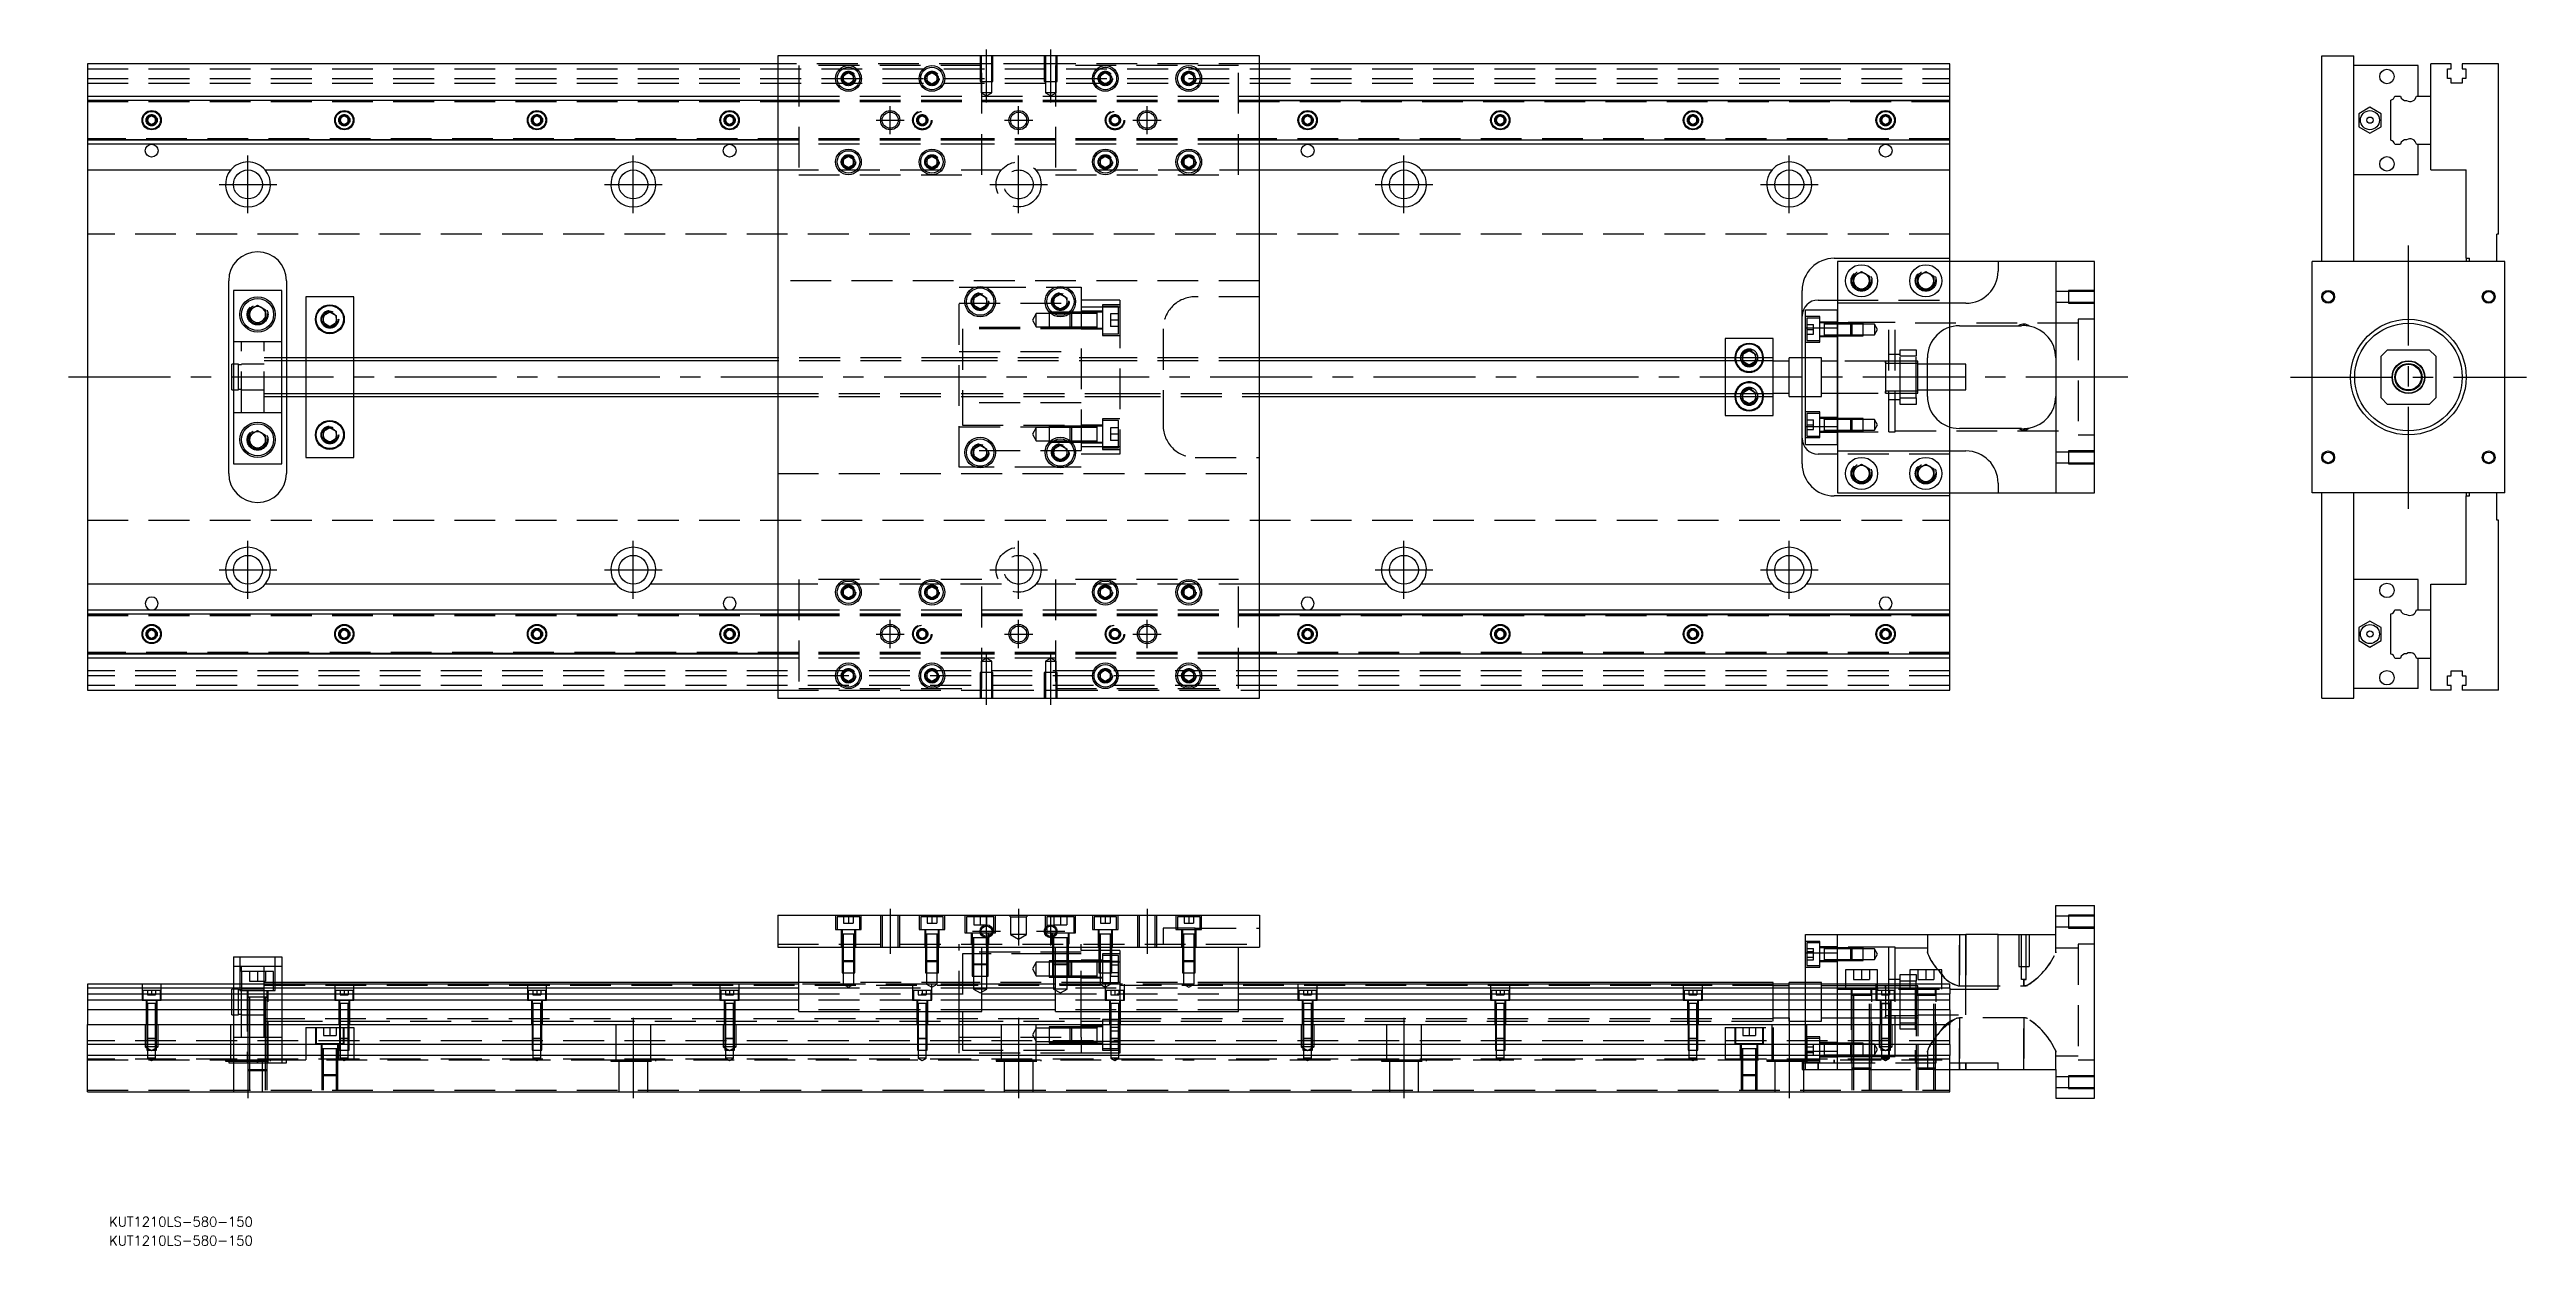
# Model space of a CAD drawing. Extents: x -12 to 760, y -270 to 102.
import ezdxf

# ---------------------------------------------------------------- set-up
doc = ezdxf.new("R2010")
doc.units = 0
doc.linetypes.add('CENTER', pattern=[50.8, 31.75, -6.35, 6.35, -6.35])
doc.linetypes.add('DASHED', pattern=[19.05, 12.7, -6.35])
doc.layers.get('0').update_dxf_attribs({"linetype": 'CONTINUOUS'})
doc.layers.add('CENTER', color=1, linetype='CENTER')
doc.styles.get("Standard").update_dxf_attribs({"font": 'txt.shx', "height": 3, "bigfont": 'bigfont.shx'})

# ---------------------------------------------------------------- blocks, each defined once
blk = doc.blocks.new('*U2')
at = {"color": 7, "linetype": 'CONTINUOUS'}
blk.add_text('KUT1210LS-580-150', height=3, dxfattribs=at).set_placement((6.76, -270.39))
blk = doc.blocks.new('*U3')
at = {"color": 7, "linetype": 'CONTINUOUS'}
blk.add_text('KUT1210LS-580-150', height=3, dxfattribs=at).set_placement((6.76, -264.51))

msp = doc.modelspace()

# ---------------------------------------------------------------- linework, layer by layer
at = {"color": 7, "linetype": 'CONTINUOUS'}
for p, q in [((215, 97.5), (0, 97.5)), ((0, 97.5), (0, 87.5)), ((365, 100), (215, 100)), ((215, 100), (215, -100)), ((235.5, 93.87), (237, 94.73)), ((235.5, 92.13), (235.5, 93.87)), ((237, 94.73), (238.5, 93.87)), ((238.5, 93.87), (238.5, 92.13)), ((261.5, 93.87), (263, 94.73)), ((261.5, 92.13), (261.5, 93.87)), ((263, 94.73), (264.5, 93.87)), ((264.5, 93.87), (264.5, 92.13)), ((315.5, 93.87), (317, 94.73)), ((315.5, 92.13), (315.5, 93.87)), ((317, 94.73), (318.5, 93.87)), ((318.5, 93.87), (318.5, 92.13)), ((341.5, 93.87), (343, 94.73)), ((341.5, 92.13), (341.5, 93.87)), ((343, 94.73), (344.5, 93.87)), ((344.5, 93.87), (344.5, 92.13)), ((365, -100), (365, 100)), ((580, 97.5), (365, 97.5)), ((580, 87.5), (580, 97.5)), ((695.82, 100), (705.82, 100)), ((695.82, 36), (695.82, 100)), ((705.82, 36), (705.82, 100)), ((725.82, 97), (705.82, 97)), ((725.82, 87.5), (725.82, 97)), ((729.82, 87.5), (729.82, 97.5)), ((736.12, 97.5), (729.82, 97.5)), ((734.97, 96), (736.12, 96)), ((734.97, 93), (734.97, 96)), ((736.12, 93), (734.97, 93)), ((736.12, 96), (736.12, 97.5)), ((736.12, 91.5), (736.12, 93)), ((739.52, 97.5), (739.52, 96)), ((750.82, 97.5), (739.52, 97.5)), ((739.52, 96), (740.67, 96)), ((739.52, 93), (739.52, 91.5)), ((740.67, 93), (739.52, 93)), ((740.67, 96), (740.67, 93)), ((750.82, 44.5), (750.82, 97.5)), ((0, 87.5), (215, 87.5)), ((0, 87.5), (0, 86.25)), ((0, 86.25), (215, 86.25)), ((0, 86.25), (0, 73.75)), ((237, 91.27), (235.5, 92.13)), ((238.5, 92.13), (237, 91.27)), ((263, 91.27), (261.5, 92.13)), ((264.5, 92.13), (263, 91.27)), ((317, 91.27), (315.5, 92.13)), ((318.5, 92.13), (317, 91.27)), ((343, 91.27), (341.5, 92.13)), ((344.5, 92.13), (343, 91.27)), ((365, 87.5), (580, 87.5)), ((365, 86.25), (580, 86.25)), ((580, 86.25), (580, 87.5)), ((580, 73.75), (580, 86.25)), ((717.32, 73.75), (717.32, 86.25)), ((718.57, 87.5), (720.34, 87.5)), ((725.3, 87.5), (729.82, 87.5)), ((729.82, 72.5), (729.82, 87.5)), ((729.82, 72.5), (729.82, 87.5)), ((739.52, 91.5), (736.12, 91.5)), ((18.75, 80.72), (20, 81.44)), ((18.75, 79.28), (18.75, 80.72)), ((20, 78.56), (18.75, 79.28)), ((20, 81.44), (21.25, 80.72)), ((21.25, 79.28), (20, 78.56)), ((21.25, 80.72), (21.25, 79.28)), ((78.75, 80.72), (80, 81.44)), ((78.75, 79.28), (78.75, 80.72)), ((80, 78.56), (78.75, 79.28)), ((80, 81.44), (81.25, 80.72)), ((81.25, 79.28), (80, 78.56)), ((81.25, 80.72), (81.25, 79.28)), ((138.75, 80.72), (140, 81.44)), ((138.75, 79.28), (138.75, 80.72)), ((140, 78.56), (138.75, 79.28)), ((140, 81.44), (141.25, 80.72)), ((141.25, 79.28), (140, 78.56)), ((141.25, 80.72), (141.25, 79.28)), ((198.75, 80.72), (200, 81.44)), ((198.75, 79.28), (198.75, 80.72)), ((200, 78.56), (198.75, 79.28)), ((200, 81.44), (201.25, 80.72)), ((201.25, 79.28), (200, 78.56)), ((201.25, 80.72), (201.25, 79.28)), ((378.75, 80.72), (380, 81.44)), ((378.75, 79.28), (378.75, 80.72)), ((380, 78.56), (378.75, 79.28)), ((380, 81.44), (381.25, 80.72)), ((381.25, 79.28), (380, 78.56)), ((381.25, 80.72), (381.25, 79.28)), ((438.75, 80.72), (440, 81.44)), ((438.75, 79.28), (438.75, 80.72)), ((440, 78.56), (438.75, 79.28)), ((440, 81.44), (441.25, 80.72)), ((441.25, 79.28), (440, 78.56)), ((441.25, 80.72), (441.25, 79.28)), ((498.75, 80.72), (500, 81.44)), ((498.75, 79.28), (498.75, 80.72)), ((500, 78.56), (498.75, 79.28)), ((500, 81.44), (501.25, 80.72)), ((501.25, 79.28), (500, 78.56)), ((501.25, 80.72), (501.25, 79.28)), ((558.75, 80.72), (560, 81.44)), ((558.75, 79.28), (558.75, 80.72)), ((560, 78.56), (558.75, 79.28)), ((560, 81.44), (561.25, 80.72)), ((561.25, 79.28), (560, 78.56)), ((561.25, 80.72), (561.25, 79.28)), ((710.82, 84.04), (707.32, 82.02)), ((707.32, 82.02), (707.32, 77.98)), ((707.32, 77.98), (710.82, 75.96)), ((714.32, 82.02), (710.82, 84.04)), ((710.82, 75.96), (714.32, 77.98)), ((714.32, 77.98), (714.32, 82.02)), ((0, 73.75), (0, 72.5)), ((215, 73.75), (0, 73.75)), ((215, 72.5), (0, 72.5)), ((0, 72.5), (0, 64.5)), ((580, 73.75), (365, 73.75)), ((580, 72.5), (365, 72.5)), ((580, 72.5), (580, 73.75)), ((580, 64.5), (580, 72.5)), ((718.57, 72.5), (720.34, 72.5)), ((725.3, 72.5), (729.82, 72.5)), ((725.82, 63), (725.82, 72.5)), ((729.82, 64.5), (729.82, 72.5)), ((0, 64.5), (44.64, 64.5)), ((0, 64.5), (0, -64.5)), ((55.36, 64.5), (164.64, 64.5)), ((175.36, 64.5), (215, 64.5)), ((235.5, 67.87), (237, 68.73)), ((235.5, 66.13), (235.5, 67.87)), ((237, 65.27), (235.5, 66.13)), ((237, 68.73), (238.5, 67.87)), ((238.5, 66.13), (237, 65.27)), ((238.5, 67.87), (238.5, 66.13)), ((261.5, 67.87), (263, 68.73)), ((261.5, 66.13), (261.5, 67.87)), ((263, 65.27), (261.5, 66.13)), ((263, 68.73), (264.5, 67.87)), ((264.5, 66.13), (263, 65.27)), ((264.5, 67.87), (264.5, 66.13)), ((315.5, 67.87), (317, 68.73)), ((315.5, 66.13), (315.5, 67.87)), ((317, 65.27), (315.5, 66.13)), ((317, 68.73), (318.5, 67.87)), ((318.5, 66.13), (317, 65.27)), ((318.5, 67.87), (318.5, 66.13)), ((341.5, 67.87), (343, 68.73)), ((341.5, 66.13), (341.5, 67.87)), ((343, 65.27), (341.5, 66.13)), ((343, 68.73), (344.5, 67.87)), ((344.5, 66.13), (343, 65.27)), ((344.5, 67.87), (344.5, 66.13)), ((365, 64.5), (404.64, 64.5)), ((415.36, 64.5), (524.64, 64.5)), ((535.36, 64.5), (580, 64.5)), ((580, 37), (580, 64.5)), ((725.82, 63), (705.82, 63)), ((729.82, 64.5), (740.82, 64.5)), ((740.82, 37), (740.82, 64.5)), ((750.32, 36), (750.32, 44.5)), ((750.82, 44.5), (750.32, 44.5)), ((544, 37), (580, 37)), ((545, 36), (545, 23)), ((595, 36), (545, 36)), ((550, 31.44), (552.5, 32.89)), ((550, 28.56), (550, 31.44)), ((552.5, 32.89), (555, 31.44)), ((555, 31.44), (555, 28.56)), ((570, 31.44), (572.5, 32.89)), ((570, 28.56), (570, 31.44)), ((572.5, 32.89), (575, 31.44)), ((575, 31.44), (575, 28.56)), ((580, 36), (580, 37)), ((595, 36), (595, 33)), ((613, 36), (595, 36)), ((613, 36), (613, -36)), ((625, 36), (613, 36)), ((625, -36), (625, 36)), ((692.82, -36), (692.82, 36)), ((752.82, 36), (692.82, 36)), ((740.82, 37), (741.82, 37)), ((740.82, 37), (740.82, 36)), ((741.82, 36), (741.82, 37)), ((752.82, -36), (752.82, 36)), ((44, -30), (44, 30)), ((60.5, 27), (45.5, 27)), ((45.5, 27), (45.5, -27)), ((60.5, -27), (60.5, 27)), ((62, 30), (62, 6)), ((68, 25), (68, 6)), ((83, 25), (68, 25)), ((83, 6), (83, 25)), ((276, 24.65), (278, 25.81)), ((276, 22.35), (276, 24.65)), ((278, 25.81), (280, 24.65)), ((280, 24.65), (280, 22.35)), ((301, 24.65), (303, 25.81)), ((301, 22.35), (301, 24.65)), ((303, 25.81), (305, 24.65)), ((305, 24.65), (305, 22.35)), ((534, 6), (534, 27)), ((539, 24), (545, 24)), ((552.5, 27.11), (550, 28.56)), ((555, 28.56), (552.5, 27.11)), ((572.5, 27.11), (570, 28.56)), ((575, 28.56), (572.5, 27.11)), ((50.5, 20.94), (53, 22.39)), ((50.5, 18.06), (50.5, 20.94)), ((53, 16.61), (50.5, 18.06)), ((53, 22.39), (55.5, 20.94)), ((55.5, 18.06), (53, 16.61)), ((55.5, 20.94), (55.5, 18.06)), ((73.5, 19.15), (75.5, 20.31)), ((73.5, 16.85), (73.5, 19.15)), ((75.5, 15.69), (73.5, 16.85)), ((75.5, 20.31), (77.5, 19.15)), ((77.5, 16.85), (75.5, 15.69)), ((77.5, 19.15), (77.5, 16.85)), ((278, 21.19), (276, 22.35)), ((280, 22.35), (278, 21.19)), ((303, 21.19), (301, 22.35)), ((305, 22.35), (303, 21.19)), ((535, 21), (545, 21)), ((535, 15.33), (535, 21)), ((545, 23), (545, 15.33)), ((585, 23), (545, 23)), ((580, 4), (580, 15.54)), ((583, 16), (601.5, 16)), ((601.5, 16), (602.36, 16)), ((314.5, 15.25), (314.5, 15.25)), ((525, 12), (510, 12)), ((510, 12), (510, 6)), ((515.5, 7.15), (517.5, 8.31)), ((517.5, 8.31), (519.5, 7.15)), ((525, 6), (525, 12)), ((535, 15.33), (545, 15.33)), ((535, -15.33), (535, 15.33)), ((545, -15.33), (545, 15.33)), ((545, 15.33), (545, -15.33)), ((716.32, 8.5), (714.32, 6.5)), ((716.32, 8.5), (729.32, 8.5)), ((731.32, 6.5), (729.32, 8.5)), ((45, -4), (45, 4)), ((45.5, 4), (45, 4)), ((215, 6), (60.5, 6)), ((525, 6), (365, 6)), ((515.5, 6), (515.5, 7.15)), ((519.5, 7.15), (519.5, 6)), ((525, -6), (525, 6)), ((530, 5), (525, 5)), ((530, -6), (530, 6)), ((535, 6), (530, 6)), ((573, -6), (573, 6)), ((585, 4), (573, 4)), ((585, -4), (585, 4)), ((714.32, -6.5), (714.32, 6.5)), ((731.32, 6.5), (731.32, -6.5)), ((45, -4), (45.5, -4)), ((60.5, -6), (215, -6)), ((62, -6), (62, -30)), ((68, -6), (68, -25)), ((83, -25), (83, -6)), ((365, -6), (525, -6)), ((510, -6), (510, -12)), ((515.5, -7.15), (515.5, -6)), ((517.5, -8.31), (515.5, -7.15)), ((519.5, -7.15), (517.5, -8.31)), ((519.5, -6), (519.5, -7.15)), ((525, -5), (530, -5)), ((525, -12), (525, -6)), ((530, -6), (535, -6)), ((534, -27), (534, -6)), ((573, -4), (585, -4)), ((580, -15.54), (580, -4)), ((714.32, -6.5), (716.32, -8.5)), ((729.32, -8.5), (731.32, -6.5)), ((314.5, -15.65), (314.5, -15.25)), ((510, -12), (525, -12)), ((535, -15.33), (545, -15.33)), ((535, -21), (535, -15.33)), ((545, -15.33), (545, -23)), ((729.32, -8.5), (716.32, -8.5)), ((50.5, -18.06), (53, -16.61)), ((50.5, -20.94), (50.5, -18.06)), ((53, -22.39), (50.5, -20.94)), ((53, -16.61), (55.5, -18.06)), ((55.5, -20.94), (53, -22.39)), ((55.5, -18.06), (55.5, -20.94)), ((73.5, -16.85), (75.5, -15.69)), ((73.5, -19.15), (73.5, -16.85)), ((75.5, -20.31), (73.5, -19.15)), ((75.5, -15.69), (77.5, -16.85)), ((77.5, -19.15), (75.5, -20.31)), ((77.5, -16.85), (77.5, -19.15)), ((276, -22.35), (278, -21.19)), ((276, -24.65), (276, -22.35)), ((278, -21.19), (280, -22.35)), ((280, -22.35), (280, -24.65)), ((301, -22.35), (303, -21.19)), ((301, -24.65), (301, -22.35)), ((303, -21.19), (305, -22.35)), ((305, -22.35), (305, -24.65)), ((314.5, -20.25), (314.5, -19.85)), ((535, -21), (545, -21)), ((545, -23), (585, -23)), ((545, -23), (545, -36)), ((601.5, -16), (583, -16)), ((602.36, -16), (601.5, -16)), ((45.5, -27), (60.5, -27)), ((68, -25), (83, -25)), ((278, -25.81), (276, -24.65)), ((280, -24.65), (278, -25.81)), ((303, -25.81), (301, -24.65)), ((305, -24.65), (303, -25.81)), ((545, -24), (539, -24)), ((550, -28.56), (552.5, -27.11)), ((550, -31.44), (550, -28.56)), ((552.5, -27.11), (555, -28.56)), ((555, -28.56), (555, -31.44)), ((570, -28.56), (572.5, -27.11)), ((570, -31.44), (570, -28.56)), ((572.5, -27.11), (575, -28.56)), ((575, -28.56), (575, -31.44)), ((580, -37), (544, -37)), ((545, -36), (595, -36)), ((552.5, -32.89), (550, -31.44)), ((555, -31.44), (552.5, -32.89)), ((572.5, -32.89), (570, -31.44)), ((575, -31.44), (572.5, -32.89)), ((580, -37), (580, -36)), ((580, -64.5), (580, -37)), ((595, -33), (595, -36)), ((595, -36), (613, -36)), ((613, -36), (625, -36)), ((752.82, -36), (692.82, -36)), ((695.82, -100), (695.82, -36)), ((705.82, -100), (705.82, -36)), ((740.82, -36), (740.82, -37)), ((740.82, -64.5), (740.82, -37)), ((740.82, -37), (741.82, -37)), ((741.82, -37), (741.82, -36)), ((750.32, -44.5), (750.32, -36)), ((750.82, -44.5), (750.32, -44.5)), ((750.82, -97.5), (750.82, -44.5)), ((44.64, -64.5), (0, -64.5)), ((0, -64.5), (0, -72.5)), ((164.64, -64.5), (55.36, -64.5)), ((215, -64.5), (175.36, -64.5)), ((235.5, -66.13), (237, -65.27)), ((235.5, -67.87), (235.5, -66.13)), ((237, -68.73), (235.5, -67.87)), ((237, -65.27), (238.5, -66.13)), ((238.5, -67.87), (237, -68.73)), ((238.5, -66.13), (238.5, -67.87)), ((261.5, -66.13), (263, -65.27)), ((261.5, -67.87), (261.5, -66.13)), ((263, -68.73), (261.5, -67.87)), ((263, -65.27), (264.5, -66.13)), ((264.5, -67.87), (263, -68.73)), ((264.5, -66.13), (264.5, -67.87)), ((315.5, -66.13), (317, -65.27)), ((315.5, -67.87), (315.5, -66.13)), ((317, -68.73), (315.5, -67.87)), ((317, -65.27), (318.5, -66.13)), ((318.5, -67.87), (317, -68.73)), ((318.5, -66.13), (318.5, -67.87)), ((341.5, -66.13), (343, -65.27)), ((341.5, -67.87), (341.5, -66.13)), ((343, -68.73), (341.5, -67.87)), ((343, -65.27), (344.5, -66.13)), ((344.5, -67.87), (343, -68.73)), ((344.5, -66.13), (344.5, -67.87)), ((404.64, -64.5), (365, -64.5)), ((524.64, -64.5), (415.36, -64.5)), ((580, -64.5), (535.36, -64.5)), ((580, -72.5), (580, -64.5)), ((725.82, -63), (705.82, -63)), ((725.82, -72.5), (725.82, -63)), ((729.82, -72.5), (729.82, -64.5)), ((729.82, -64.5), (740.82, -64.5)), ((0, -72.5), (215, -72.5)), ((0, -72.5), (0, -73.75)), ((0, -73.75), (215, -73.75)), ((0, -73.75), (0, -86.25)), ((365, -72.5), (580, -72.5)), ((365, -73.75), (580, -73.75)), ((580, -73.75), (580, -72.5)), ((580, -86.25), (580, -73.75)), ((710.82, -75.96), (707.32, -77.98)), ((714.32, -77.98), (710.82, -75.96)), ((717.32, -86.25), (717.32, -73.75)), ((718.57, -72.5), (720.34, -72.5)), ((725.3, -72.5), (729.82, -72.5)), ((729.82, -87.5), (729.82, -72.5)), ((729.82, -87.5), (729.82, -72.5)), ((18.75, -79.28), (20, -78.56)), ((18.75, -80.72), (18.75, -79.28)), ((20, -81.44), (18.75, -80.72)), ((20, -78.56), (21.25, -79.28)), ((21.25, -80.72), (20, -81.44)), ((21.25, -79.28), (21.25, -80.72)), ((78.75, -79.28), (80, -78.56)), ((78.75, -80.72), (78.75, -79.28)), ((80, -81.44), (78.75, -80.72)), ((80, -78.56), (81.25, -79.28)), ((81.25, -80.72), (80, -81.44)), ((81.25, -79.28), (81.25, -80.72)), ((138.75, -79.28), (140, -78.56)), ((138.75, -80.72), (138.75, -79.28)), ((140, -81.44), (138.75, -80.72)), ((140, -78.56), (141.25, -79.28)), ((141.25, -80.72), (140, -81.44)), ((141.25, -79.28), (141.25, -80.72)), ((198.75, -79.28), (200, -78.56)), ((198.75, -80.72), (198.75, -79.28)), ((200, -81.44), (198.75, -80.72)), ((200, -78.56), (201.25, -79.28)), ((201.25, -80.72), (200, -81.44)), ((201.25, -79.28), (201.25, -80.72)), ((378.75, -79.28), (380, -78.56)), ((378.75, -80.72), (378.75, -79.28)), ((380, -81.44), (378.75, -80.72)), ((380, -78.56), (381.25, -79.28)), ((381.25, -80.72), (380, -81.44)), ((381.25, -79.28), (381.25, -80.72)), ((438.75, -79.28), (440, -78.56)), ((438.75, -80.72), (438.75, -79.28)), ((440, -81.44), (438.75, -80.72)), ((440, -78.56), (441.25, -79.28)), ((441.25, -80.72), (440, -81.44)), ((441.25, -79.28), (441.25, -80.72)), ((498.75, -79.28), (500, -78.56)), ((498.75, -80.72), (498.75, -79.28)), ((500, -81.44), (498.75, -80.72)), ((500, -78.56), (501.25, -79.28)), ((501.25, -80.72), (500, -81.44)), ((501.25, -79.28), (501.25, -80.72)), ((558.75, -79.28), (560, -78.56)), ((558.75, -80.72), (558.75, -79.28)), ((560, -81.44), (558.75, -80.72)), ((560, -78.56), (561.25, -79.28)), ((561.25, -80.72), (560, -81.44)), ((561.25, -79.28), (561.25, -80.72)), ((707.32, -77.98), (707.32, -82.02)), ((707.32, -82.02), (710.82, -84.04)), ((710.82, -84.04), (714.32, -82.02)), ((714.32, -82.02), (714.32, -77.98)), ((0, -86.25), (0, -87.5)), ((215, -86.25), (0, -86.25)), ((215, -87.5), (0, -87.5)), ((0, -87.5), (0, -97.5)), ((235.5, -92.13), (237, -91.27)), ((235.5, -93.87), (235.5, -92.13)), ((237, -91.27), (238.5, -92.13)), ((238.5, -92.13), (238.5, -93.87)), ((261.5, -92.13), (263, -91.27)), ((261.5, -93.87), (261.5, -92.13)), ((263, -91.27), (264.5, -92.13)), ((264.5, -92.13), (264.5, -93.87)), ((315.5, -92.13), (317, -91.27)), ((315.5, -93.87), (315.5, -92.13)), ((317, -91.27), (318.5, -92.13)), ((318.5, -92.13), (318.5, -93.87)), ((341.5, -92.13), (343, -91.27)), ((341.5, -93.87), (341.5, -92.13)), ((343, -91.27), (344.5, -92.13)), ((344.5, -92.13), (344.5, -93.87)), ((580, -86.25), (365, -86.25)), ((580, -87.5), (365, -87.5)), ((580, -87.5), (580, -86.25)), ((580, -97.5), (580, -87.5)), ((718.57, -87.5), (720.34, -87.5)), ((725.3, -87.5), (729.82, -87.5)), ((725.82, -97), (725.82, -87.5)), ((729.82, -97.5), (729.82, -87.5)), ((736.12, -91.5), (739.52, -91.5)), ((736.12, -93), (736.12, -91.5)), ((739.52, -91.5), (739.52, -93)), ((0, -97.5), (215, -97.5)), ((215, -100), (365, -100)), ((237, -94.73), (235.5, -93.87)), ((238.5, -93.87), (237, -94.73)), ((263, -94.73), (261.5, -93.87)), ((264.5, -93.87), (263, -94.73)), ((317, -94.73), (315.5, -93.87)), ((318.5, -93.87), (317, -94.73)), ((343, -94.73), (341.5, -93.87)), ((344.5, -93.87), (343, -94.73)), ((365, -97.5), (580, -97.5)), ((695.82, -100), (705.82, -100)), ((725.82, -97), (705.82, -97)), ((736.12, -97.5), (729.82, -97.5)), ((734.97, -93), (736.12, -93)), ((734.97, -96), (734.97, -93)), ((736.12, -96), (734.97, -96)), ((736.12, -97.5), (736.12, -96)), ((739.52, -93), (740.67, -93)), ((739.52, -96), (739.52, -97.5)), ((740.67, -96), (739.52, -96)), ((750.82, -97.5), (739.52, -97.5)), ((740.67, -93), (740.67, -96)), ((215, -167.55), (365, -167.55)), ((215, -167.55), (215, -177.55)), ((365, -167.55), (365, -177.55)), ((613, -173.55), (613, -164.55)), ((613, -164.55), (625, -164.55)), ((625, -224.55), (625, -164.55)), ((535, -173.55), (545, -173.55)), ((535, -179.22), (535, -173.55)), ((545, -173.55), (585, -173.55)), ((545, -189.05), (545, -173.55)), ((585, -190.55), (585, -173.55)), ((595, -173.55), (585, -173.55)), ((595, -190.55), (595, -173.55)), ((595, -173.55), (613, -173.55)), ((45.5, -180.55), (45.5, -189.05)), ((45.5, -180.55), (60.5, -180.55)), ((60.5, -180.55), (60.5, -189.05)), ((215, -177.55), (365, -177.55)), ((221.5, -197.55), (221.5, -177.55)), ((278.5, -197.55), (278.5, -177.55)), ((301.5, -197.55), (301.5, -177.55)), ((358.5, -197.55), (358.5, -177.55)), ((535, -189.05), (535, -179.22)), ((535, -179.22), (545, -179.22)), ((557.5, -184.55), (547.5, -184.55)), ((547.5, -184.55), (547.5, -189.05)), ((557.5, -189.05), (557.5, -184.55)), ((577.5, -184.55), (567.5, -184.55)), ((567.5, -184.55), (567.5, -189.05)), ((577.5, -189.05), (577.5, -184.55)), ((221.5, -189.05), (0, -189.05)), ((0, -189.05), (0, -190.3)), ((221.5, -190.3), (0, -190.3)), ((0, -190.3), (0, -192.08)), ((0, -192.08), (221.5, -192.08)), ((0, -192.08), (0, -193.97)), ((221.5, -188.55), (60.5, -188.55)), ((301.5, -189.05), (278.5, -189.05)), ((301.5, -190.3), (278.5, -190.3)), ((278.5, -192.08), (301.5, -192.08)), ((525, -188.55), (358.5, -188.55)), ((580, -189.05), (358.5, -189.05)), ((580, -190.3), (358.5, -190.3)), ((358.5, -192.08), (580, -192.08)), ((525, -189.05), (525, -188.55)), ((530, -189.05), (530, -188.55)), ((535, -188.55), (530, -188.55)), ((561, -190.3), (560, -190.3)), ((564.5, -190.3), (561, -190.3)), ((567.5, -190.3), (564.5, -190.3)), ((569.5, -190.3), (567.5, -190.3)), ((570, -190.3), (569.5, -190.3)), ((580, -190.3), (580, -189.05)), ((580, -190.3), (580, -192.08)), ((580, -190.55), (595, -190.55)), ((580, -193.97), (580, -192.08)), ((221.5, -193.97), (0, -193.97)), ((0, -193.97), (0, -197.03)), ((0, -197.03), (0, -201.55)), ((221.5, -197.03), (0, -197.03)), ((221.5, -197.55), (278.5, -197.55)), ((301.5, -193.97), (278.5, -193.97)), ((301.5, -197.03), (278.5, -197.03)), ((301.5, -197.55), (358.5, -197.55)), ((580, -193.97), (358.5, -193.97)), ((580, -197.03), (358.5, -197.03)), ((580, -197.03), (580, -193.97)), ((580, -197.03), (580, -201.55)), ((0, -207.85), (0, -201.55)), ((0, -201.55), (580, -201.55)), ((580, -207.85), (0, -207.85)), ((0, -211.25), (0, -207.85)), ((580, -207.85), (580, -201.55)), ((580, -207.85), (580, -211.25)), ((580, -211.25), (0, -211.25)), ((0, -222.55), (0, -211.25)), ((580, -222.55), (580, -211.25)), ((580, -213.55), (595, -213.55)), ((580, -215.55), (585, -215.55)), ((585, -215.55), (585, -213.55)), ((585, -215.55), (595, -215.55)), ((595, -215.55), (595, -213.55)), ((595, -215.55), (613, -215.55)), ((613, -215.55), (613, -224.55)), ((0, -222.55), (580, -222.55)), ((613, -224.55), (625, -224.55))]:
    msp.add_line(p, q, dxfattribs=at)
at = {"color": 3, "linetype": 'DASHED'}
for p, q in [((0, 96), (580, 96)), ((0, 93), (580, 93)), ((278, 97.5), (215, 97.5)), ((278.5, 97), (221.5, 97)), ((221.5, 97), (221.5, 63)), ((238.97, 93.33), (239, 93)), ((261, 93), (261.02, 93.3)), ((278, 100), (278, 92)), ((282, 97.5), (278, 97.5)), ((278.35, 100), (278.35, 92)), ((278.5, 63), (278.5, 97)), ((281.65, 92), (281.65, 100)), ((282, 92), (282, 100)), ((298, 97.5), (282, 97.5)), ((298, 100), (298, 92)), ((302, 97.5), (298, 97.5)), ((298.35, 100), (298.35, 92)), ((301.5, 97), (301.5, 63)), ((358.5, 97), (301.5, 97)), ((301.65, 92), (301.65, 100)), ((302, 92), (302, 100)), ((365, 97.5), (302, 97.5)), ((318.97, 93.33), (319, 93)), ((344.97, 93.33), (345, 93)), ((358.5, 63), (358.5, 97)), ((0, 91.5), (580, 91.5)), ((0, 86.11), (215, 86.11)), ((0, 86.1), (221.5, 86.1)), ((0, 85.8), (221.5, 85.8)), ((215, 87.5), (221.5, 87.5)), ((215, 86.25), (221.5, 86.25)), ((215, 86.11), (221.5, 86.11)), ((221.5, 87.5), (278.5, 87.5)), ((221.5, 86.25), (278.5, 86.25)), ((221.5, 86.11), (278.5, 86.11)), ((221.5, 86.1), (278.5, 86.1)), ((221.5, 86.1), (278.5, 86.1)), ((221.5, 85.8), (278.5, 85.8)), ((221.5, 85.8), (278.5, 85.8)), ((278, 92), (282, 92)), ((278.35, 92), (278.35, 88.5)), ((281.65, 88.5), (278.35, 88.5)), ((278.35, 88.5), (280, 87.55)), ((278.5, 87.5), (301.5, 87.5)), ((278.5, 86.25), (301.5, 86.25)), ((278.5, 86.11), (301.5, 86.11)), ((278.5, 86.1), (301.5, 86.1)), ((278.5, 85.8), (301.5, 85.8)), ((280, 87.55), (281.65, 88.5)), ((281.65, 88.5), (281.65, 92)), ((298, 92), (302, 92)), ((298.35, 92), (298.35, 88.5)), ((301.65, 88.5), (298.35, 88.5)), ((298.35, 88.5), (300, 87.55)), ((300, 87.55), (301.65, 88.5)), ((301.5, 87.5), (358.5, 87.5)), ((301.5, 86.25), (358.5, 86.25)), ((301.5, 86.11), (358.5, 86.11)), ((301.5, 86.1), (358.5, 86.1)), ((301.5, 86.1), (358.5, 86.1)), ((301.5, 85.8), (358.5, 85.8)), ((301.5, 85.8), (358.5, 85.8)), ((301.65, 88.5), (301.65, 92)), ((358.5, 87.5), (365, 87.5)), ((358.5, 86.25), (365, 86.25)), ((358.5, 86.11), (365, 86.11)), ((358.5, 86.1), (580, 86.1)), ((358.5, 85.8), (580, 85.8)), ((365, 86.11), (580, 86.11)), ((18.5, 80), (18.52, 80.22)), ((78.5, 80), (78.52, 80.22)), ((138.5, 80), (138.52, 80.22)), ((198.5, 80), (198.52, 80.22)), ((258.75, 80.72), (260, 81.44)), ((258.75, 79.28), (258.75, 80.72)), ((260, 78.56), (258.75, 79.28)), ((260, 81.44), (261.25, 80.72)), ((261.25, 79.28), (260, 78.56)), ((261.25, 80.72), (261.25, 79.28)), ((261.48, 80.26), (261.5, 80)), ((318.5, 80), (318.52, 80.25)), ((318.75, 80.72), (320, 81.44)), ((318.75, 79.28), (318.75, 80.72)), ((320, 78.56), (318.75, 79.28)), ((320, 81.44), (321.25, 80.72)), ((321.25, 79.28), (320, 78.56)), ((321.25, 80.72), (321.25, 79.28)), ((378.5, 80), (378.52, 80.22)), ((438.5, 80), (438.52, 80.22)), ((501.48, 80.26), (501.5, 80)), ((561.48, 80.26), (561.5, 80)), ((221.5, 74.2), (0, 74.2)), ((221.5, 73.9), (0, 73.9)), ((215, 73.89), (0, 73.89)), ((221.5, 73.89), (215, 73.89)), ((221.5, 73.75), (215, 73.75)), ((221.5, 72.5), (215, 72.5)), ((278.5, 74.2), (221.5, 74.2)), ((278.5, 73.9), (221.5, 73.9)), ((278.5, 73.89), (221.5, 73.89)), ((278.5, 73.75), (221.5, 73.75)), ((278.5, 72.5), (221.5, 72.5)), ((301.5, 74.2), (278.5, 74.2)), ((301.5, 73.9), (278.5, 73.9)), ((301.5, 73.89), (278.5, 73.89)), ((301.5, 73.75), (278.5, 73.75)), ((301.5, 72.5), (278.5, 72.5)), ((358.5, 74.2), (301.5, 74.2)), ((358.5, 73.9), (301.5, 73.9)), ((358.5, 73.89), (301.5, 73.89)), ((358.5, 73.75), (301.5, 73.75)), ((358.5, 72.5), (301.5, 72.5)), ((580, 74.2), (358.5, 74.2)), ((580, 73.9), (358.5, 73.9)), ((365, 73.89), (358.5, 73.89)), ((365, 73.75), (358.5, 73.75)), ((365, 72.5), (358.5, 72.5)), ((580, 73.89), (365, 73.89)), ((215, 64.5), (284.64, 64.5)), ((221.5, 63), (278.5, 63)), ((238.97, 67.33), (239, 67)), ((264.97, 67.33), (265, 67)), ((295.36, 64.5), (365, 64.5)), ((301.5, 63), (358.5, 63)), ((318.97, 67.33), (319, 67)), ((344.97, 67.33), (345, 67)), ((580, 44.5), (0, 44.5)), ((580, 24), (580, 36)), ((365, 30), (215, 30)), ((271.5, 28), (276.48, 28)), ((271.5, -28), (271.5, 28)), ((276.48, 28), (279.52, 28)), ((279.52, 28), (301.48, 28)), ((280.48, 23.79), (280.5, 23.5)), ((301.48, 28), (304.52, 28)), ((304.52, 28), (309.5, 28)), ((305.48, 23.79), (305.5, 23.5)), ((309.5, 28), (309.5, -28)), ((321.5, 24), (309.5, 24)), ((321.5, 24), (321.5, 21.75)), ((365, 25), (345, 25)), ((545, 24), (580, 24)), ((555.48, 30.36), (555.5, 30)), ((575.48, 30.36), (575.5, 30)), ((580, 23), (580, 24)), ((617, 26.65), (613, 26.65)), ((613, 23.35), (617, 23.35)), ((617, 27), (617, 23)), ((625, 27), (617, 27)), ((625, 26.65), (617, 26.65)), ((617, 23.35), (625, 23.35)), ((55.98, 19.86), (56, 19.5)), ((73, 18), (73.01, 18.25)), ((271.5, 23), (309.5, 23)), ((309.5, 15.5), (271.5, 15.5)), ((295.5, 19.85), (294.29, 17.75)), ((294.29, 17.75), (295.5, 15.65)), ((295.5, 15.65), (295.5, 19.85)), ((299.5, 19.85), (295.5, 19.85)), ((295.5, 15.65), (299.5, 15.65)), ((299.5, 20.25), (299.5, 15.25)), ((299.53, 20.25), (299.5, 20.25)), ((306.1, 19.85), (299.5, 19.85)), ((299.5, 15.65), (306.1, 15.65)), ((300.26, 20.25), (299.53, 20.25)), ((305.74, 20.25), (300.26, 20.25)), ((306.47, 20.25), (305.74, 20.25)), ((306.5, 20.25), (306.1, 19.85)), ((306.1, 15.65), (306.1, 19.85)), ((309.5, 19.85), (306.1, 19.85)), ((306.1, 15.65), (306.5, 15.25)), ((306.1, 15.65), (309.5, 15.65)), ((306.5, 20.25), (306.47, 20.25)), ((306.5, 20.25), (306.5, 15.25)), ((309.5, 20.25), (306.5, 20.25)), ((309.5, 20.25), (306.5, 20.25)), ((321.5, 21.75), (309.5, 21.75)), ((316.1, 20.5), (309.5, 20.5)), ((314.5, 20.25), (309.5, 20.25)), ((314.5, 19.85), (309.5, 19.85)), ((309.5, 15.65), (314.5, 15.65)), ((314.5, 20), (314.5, 20.25)), ((314.5, 20.25), (314.5, 20.25)), ((316.1, 20.25), (314.5, 20.25)), ((314.5, 20.25), (314.5, 20.25)), ((314.5, 15.51), (314.5, 20)), ((314.5, 15.25), (314.5, 15.51)), ((316.1, 22.5), (316.1, 13)), ((321.5, 22.5), (316.1, 22.5)), ((321.1, 22), (316.1, 22)), ((318.6, 19.75), (318.6, 17.75)), ((321.1, 19.75), (318.6, 19.75)), ((318.6, 17.75), (318.6, 15.75)), ((321.1, 17.75), (318.6, 17.75)), ((321.1, 15.75), (318.6, 15.75)), ((321.1, 13.5), (321.1, 22)), ((321.5, 21.75), (321.5, -21.75)), ((539.5, 18.85), (535, 18.85)), ((535.5, 18.35), (535.5, 11.35)), ((539.5, 18.35), (535.5, 18.35)), ((535.5, 16.35), (537.5, 16.35)), ((537.5, 14.85), (537.5, 16.35)), ((539.5, 10.85), (539.5, 18.85)), ((545, 17.1), (539.5, 17.1)), ((540.9, 16.85), (539.5, 16.85)), ((540.9, 16.85), (540.89, 16.85)), ((540.9, 16.85), (540.9, 16.63)), ((545, 16.85), (540.9, 16.85)), ((540.9, 16.85), (540.9, 16.85)), ((540.9, 16.63), (540.9, 13.07)), ((545, 16.5), (540.9, 16.5)), ((545, 15.33), (545, 21)), ((561, 17), (545, 17)), ((549.15, 16.85), (545, 16.85)), ((549.15, 16.85), (545, 16.85)), ((549.5, 16.5), (545, 16.5)), ((549.15, 12.85), (549.15, 16.85)), ((553, 16.85), (549.15, 16.85)), ((549.5, 16.5), (549.15, 16.85)), ((549.5, 16.5), (549.5, 13.2)), ((553, 16.5), (549.5, 16.5)), ((553, 12.85), (553, 16.85)), ((556.5, 16.5), (553, 16.5)), ((556.5, 16.5), (556.5, 13.2)), ((557.45, 14.85), (556.5, 16.5)), ((561, -17), (561, 17)), ((563, 17), (561, 17)), ((563, -17), (563, 17)), ((620, 16.75), (563, 16.75)), ((580, 15.54), (580, 23)), ((580, 15.54), (580, 15.54)), ((617, 23), (625, 23)), ((620, 18), (620, -18)), ((625, 18), (620, 18)), ((48, 11), (45.5, 11)), ((48, -11), (48, 11)), ((55, 11), (48, 11)), ((55, -11), (55, 11)), ((60.5, 11), (55, 11)), ((271.5, 8), (309.5, 8)), ((272.5, 15), (272.5, -15)), ((309.5, 15), (272.5, 15)), ((299.5, 15.25), (306.5, 15.25)), ((306.5, 15.25), (309.5, 15.25)), ((306.5, 15.25), (309.5, 15.25)), ((309.5, 15.25), (314.5, 15.25)), ((309.5, 15), (316.1, 15)), ((314.5, 15.25), (316.1, 15.25)), ((316.1, 13.5), (321.1, 13.5)), ((316.1, 13), (321.5, 13)), ((335, 15), (335, -15)), ((535, 10.85), (539.5, 10.85)), ((535.5, 14.85), (537.5, 14.85)), ((535.5, 13.35), (537.5, 13.35)), ((535.5, 11.35), (539.5, 11.35)), ((537.5, 13.35), (537.5, 14.85)), ((539.5, 12.85), (540.9, 12.85)), ((539.5, 12.6), (545, 12.6)), ((540.89, 12.85), (540.9, 12.85)), ((540.9, 13.2), (545, 13.2)), ((540.9, 13.07), (540.9, 12.85)), ((540.9, 12.85), (545, 12.85)), ((540.9, 12.85), (540.9, 12.85)), ((545, 13.2), (549.5, 13.2)), ((545, 12.85), (549.15, 12.85)), ((545, 12.85), (549.15, 12.85)), ((549.15, 12.85), (549.5, 13.2)), ((549.15, 12.85), (553, 12.85)), ((549.5, 13.2), (553, 13.2)), ((553, 13.2), (556.5, 13.2)), ((556.5, 13.2), (557.45, 14.85)), ((564.5, 8.5), (569.5, 8.5)), ((564.5, 6.5), (564.5, 8.5)), ((569.5, 8.5), (569.5, 6.5)), ((47.1, 4), (45.5, 4)), ((47.1, -4), (47.1, 4)), ((48, 3.8), (47.1, 3.8)), ((55, 4), (48, 4)), ((60.5, 6), (55, 6)), ((60.5, 5.12), (55, 5.12)), ((62, 6), (62, 5.12)), ((62, 5.12), (62, -5.13)), ((68, 6), (68, -6)), ((83, -6), (83, 6)), ((272.5, 6), (215, 6)), ((272.5, 5.12), (215, 5.12)), ((321.5, 6), (272.5, 6)), ((321.5, 5.12), (272.5, 5.12)), ((365, 6), (321.5, 6)), ((365, 5.12), (321.5, 5.12)), ((510, 6), (510, -6)), ((515, 6), (515.02, 6.3)), ((515.5, 4.85), (515.5, 6)), ((517.5, 3.69), (515.5, 4.85)), ((519.5, 4.85), (517.5, 3.69)), ((519.5, 6), (519.5, 5.12)), ((519.5, 5.12), (519.5, 4.85)), ((534, -6), (534, 6)), ((540, 6), (535, 6)), ((540, -6), (540, 6)), ((545, 5), (540, 5)), ((560.01, 5), (545, 5)), ((560, 4.44), (560, 5)), ((560, 5), (560, 4.44)), ((569.5, 5), (560, 5)), ((560, 4.44), (560, -4.44)), ((570, 4.25), (560, 4.25)), ((569.5, 5), (560.01, 5)), ((564.5, 7), (561, 7)), ((569.5, 6.5), (564.5, 6.5)), ((564.5, -6.5), (564.5, 6.5)), ((569.5, -6.5), (569.5, 6.5)), ((570, 5), (569.5, 5)), ((570, -5), (570, 5)), ((573, 4), (570, 4)), ((580, -4), (580, 4)), ((45.5, -4), (47.1, -4)), ((47.1, -3.8), (48, -3.8)), ((48, -4), (55, -4)), ((55, -5.13), (60.5, -5.13)), ((55, -6), (60.5, -6)), ((62, -5.13), (62, -6)), ((215, -5.13), (272.5, -5.13)), ((215, -6), (272.5, -6)), ((272.5, -5.13), (321.5, -5.13)), ((272.5, -6), (321.5, -6)), ((321.5, -5.13), (365, -5.13)), ((321.5, -6), (365, -6)), ((515, -6), (515.02, -5.7)), ((515.5, -4.85), (517.5, -3.69)), ((515.5, -6), (515.5, -4.85)), ((517.5, -3.69), (519.5, -4.85)), ((519.5, -4.85), (519.5, -5.13)), ((519.5, -5.13), (519.5, -6)), ((535, -6), (540, -6)), ((540, -5), (545, -5)), ((545, -5), (560.01, -5)), ((560, -4.25), (570, -4.25)), ((560, -5), (560, -4.44)), ((560, -4.44), (560, -5)), ((560, -5), (560, -5)), ((560, -5), (569.5, -5)), ((560.01, -5), (569.5, -5)), ((561, -7), (564.5, -7)), ((564.5, -6.5), (569.5, -6.5)), ((564.5, -8.5), (564.5, -6.5)), ((569.5, -5), (570, -5)), ((569.5, -6.5), (569.5, -8.5)), ((570, -4), (573, -4)), ((45.5, -11), (48, -11)), ((48, -11), (55, -11)), ((55, -11), (60.5, -11)), ((309.5, -8), (271.5, -8)), ((272.5, -15), (309.5, -15)), ((299.5, -15.25), (299.5, -20.25)), ((306.5, -15.25), (299.5, -15.25)), ((306.5, -15.25), (306.1, -15.65)), ((306.5, -15.25), (306.5, -20.25)), ((309.5, -15.25), (306.5, -15.25)), ((309.5, -15.25), (306.5, -15.25)), ((316.1, -15), (309.5, -15)), ((314.5, -15.25), (309.5, -15.25)), ((314.5, -15.51), (314.5, -15.25)), ((316.1, -15.25), (314.5, -15.25)), ((316.1, -13), (316.1, -22.5)), ((321.5, -13), (316.1, -13)), ((321.1, -13.5), (316.1, -13.5)), ((321.1, -22), (321.1, -13.5)), ((539.5, -10.85), (535, -10.85)), ((535.5, -11.35), (535.5, -18.35)), ((539.5, -11.35), (535.5, -11.35)), ((535.5, -13.35), (537.5, -13.35)), ((535.5, -14.85), (537.5, -14.85)), ((537.5, -14.85), (537.5, -13.35)), ((537.5, -16.35), (537.5, -14.85)), ((539.5, -18.85), (539.5, -10.85)), ((545, -12.6), (539.5, -12.6)), ((540.9, -12.85), (539.5, -12.85)), ((540.9, -12.85), (540.89, -12.85)), ((540.9, -12.85), (540.9, -13.07)), ((540.9, -13.07), (540.9, -12.85)), ((545, -12.85), (540.9, -12.85)), ((540.9, -12.85), (540.9, -12.85)), ((540.9, -13.07), (540.9, -16.63)), ((545, -13.2), (540.9, -13.2)), ((549.15, -12.85), (545, -12.85)), ((549.15, -12.85), (545, -12.85)), ((549.5, -13.2), (545, -13.2)), ((545, -21), (545, -15.33)), ((549.15, -16.85), (549.15, -12.85)), ((553, -12.85), (549.15, -12.85)), ((549.5, -13.2), (549.15, -12.85)), ((549.5, -13.2), (549.5, -16.5)), ((553, -13.2), (549.5, -13.2)), ((553, -16.85), (553, -12.85)), ((556.5, -13.2), (553, -13.2)), ((556.5, -13.2), (556.5, -16.5)), ((557.45, -14.85), (556.5, -13.2)), ((556.5, -16.5), (557.45, -14.85)), ((569.5, -8.5), (564.5, -8.5)), ((55.98, -19.14), (56, -19.5)), ((73, -18), (73.01, -17.75)), ((271.5, -15.5), (309.5, -15.5)), ((309.5, -23), (271.5, -23)), ((295.5, -15.65), (294.29, -17.75)), ((294.29, -17.75), (295.5, -19.85)), ((295.5, -19.85), (295.5, -15.65)), ((299.5, -15.65), (295.5, -15.65)), ((295.5, -19.85), (299.5, -19.85)), ((306.1, -15.65), (299.5, -15.65)), ((299.5, -19.85), (306.1, -19.85)), ((299.5, -20.25), (299.53, -20.25)), ((299.53, -20.25), (300.26, -20.25)), ((300.26, -20.25), (305.74, -20.25)), ((305.74, -20.25), (306.47, -20.25)), ((306.1, -19.85), (306.1, -15.65)), ((309.5, -15.65), (306.1, -15.65)), ((306.1, -19.85), (309.5, -19.85)), ((306.1, -19.85), (306.5, -20.25)), ((306.47, -20.25), (306.5, -20.25)), ((306.5, -20.25), (309.5, -20.25)), ((306.5, -20.25), (309.5, -20.25)), ((314.5, -15.65), (309.5, -15.65)), ((309.5, -19.85), (314.5, -19.85)), ((309.5, -20.25), (314.5, -20.25)), ((309.5, -20.5), (316.1, -20.5)), ((321.5, -21.75), (309.5, -21.75)), ((314.5, -20), (314.5, -15.51)), ((314.5, -20.25), (314.5, -20)), ((314.5, -20.25), (314.5, -20.25)), ((314.5, -20.25), (316.1, -20.25)), ((314.5, -20.25), (314.5, -20.25)), ((316.1, -22), (321.1, -22)), ((316.1, -22.5), (321.5, -22.5)), ((318.6, -15.75), (318.6, -17.75)), ((321.1, -15.75), (318.6, -15.75)), ((321.1, -17.75), (318.6, -17.75)), ((318.6, -17.75), (318.6, -19.75)), ((321.1, -19.75), (318.6, -19.75)), ((321.5, -21.75), (321.5, -24)), ((535, -18.85), (539.5, -18.85)), ((535.5, -16.35), (537.5, -16.35)), ((535.5, -18.35), (539.5, -18.35)), ((539.5, -16.85), (540.9, -16.85)), ((539.5, -17.1), (545, -17.1)), ((540.89, -16.85), (540.9, -16.85)), ((540.9, -16.5), (545, -16.5)), ((540.9, -16.63), (540.9, -16.85)), ((540.9, -16.85), (540.9, -16.63)), ((540.9, -16.85), (545, -16.85)), ((540.9, -16.85), (540.9, -16.85)), ((545, -16.5), (549.5, -16.5)), ((545, -16.85), (549.15, -16.85)), ((545, -16.85), (549.15, -16.85)), ((545, -17), (561, -17)), ((549.15, -16.85), (549.5, -16.5)), ((549.15, -16.85), (553, -16.85)), ((549.5, -16.5), (553, -16.5)), ((553, -16.5), (556.5, -16.5)), ((561, -17), (563, -17)), ((563, -16.75), (620, -16.75)), ((580, -23), (580, -15.54)), ((580, -15.54), (580, -15.54)), ((580, -24), (580, -23)), ((603.17, -16), (603.76, -15.97)), ((617, -23), (617, -27)), ((625, -23), (617, -23)), ((620, -18), (625, -18)), ((215, -30), (365, -30)), ((276.48, -28), (271.5, -28)), ((279.52, -28), (276.48, -28)), ((301.48, -28), (279.52, -28)), ((280.48, -23.21), (280.5, -23.5)), ((304.52, -28), (301.48, -28)), ((309.5, -28), (304.52, -28)), ((305.48, -23.21), (305.5, -23.5)), ((321.5, -24), (309.5, -24)), ((345, -25), (365, -25)), ((580, -24), (545, -24)), ((555.48, -29.64), (555.5, -30)), ((569.5, -30), (569.52, -29.65)), ((580, -36), (580, -24)), ((617, -23.35), (613, -23.35)), ((613, -26.65), (617, -26.65)), ((625, -23.35), (617, -23.35)), ((617, -26.65), (625, -26.65)), ((617, -27), (625, -27)), ((0, -44.5), (580, -44.5)), ((284.64, -64.5), (215, -64.5)), ((278.5, -63), (221.5, -63)), ((221.5, -63), (221.5, -97)), ((238.97, -66.67), (239, -67)), ((261, -67), (261.02, -66.7)), ((278.5, -97), (278.5, -63)), ((365, -64.5), (295.36, -64.5)), ((358.5, -63), (301.5, -63)), ((301.5, -63), (301.5, -97)), ((315, -67), (315.02, -66.7)), ((341, -67), (341.03, -66.65)), ((358.5, -97), (358.5, -63)), ((0, -73.89), (215, -73.89)), ((0, -73.9), (221.5, -73.9)), ((0, -74.2), (221.5, -74.2)), ((215, -72.5), (221.5, -72.5)), ((215, -73.75), (221.5, -73.75)), ((215, -73.89), (221.5, -73.89)), ((221.5, -72.5), (278.5, -72.5)), ((221.5, -73.75), (278.5, -73.75)), ((221.5, -73.89), (278.5, -73.89)), ((221.5, -73.9), (278.5, -73.9)), ((221.5, -74.2), (278.5, -74.2)), ((278.5, -72.5), (301.5, -72.5)), ((278.5, -73.75), (301.5, -73.75)), ((278.5, -73.89), (301.5, -73.89)), ((278.5, -73.9), (301.5, -73.9)), ((278.5, -74.2), (301.5, -74.2)), ((301.5, -72.5), (358.5, -72.5)), ((301.5, -73.75), (358.5, -73.75)), ((301.5, -73.89), (358.5, -73.89)), ((301.5, -73.9), (358.5, -73.9)), ((301.5, -74.2), (358.5, -74.2)), ((358.5, -72.5), (365, -72.5)), ((358.5, -73.75), (365, -73.75)), ((358.5, -73.89), (365, -73.89)), ((358.5, -73.9), (580, -73.9)), ((358.5, -74.2), (580, -74.2)), ((365, -73.89), (580, -73.89)), ((18.5, -80), (18.52, -79.78)), ((78.5, -80), (78.52, -79.78)), ((138.5, -80), (138.52, -79.78)), ((201.48, -79.74), (201.5, -80)), ((258.5, -80), (258.52, -79.78)), ((258.75, -79.28), (260, -78.56)), ((258.75, -80.72), (258.75, -79.28)), ((260, -81.44), (258.75, -80.72)), ((260, -78.56), (261.25, -79.28)), ((261.25, -80.72), (260, -81.44)), ((261.25, -79.28), (261.25, -80.72)), ((318.75, -79.28), (320, -78.56)), ((318.75, -80.72), (318.75, -79.28)), ((320, -81.44), (318.75, -80.72)), ((320, -78.56), (321.25, -79.28)), ((321.25, -80.72), (320, -81.44)), ((321.25, -79.28), (321.25, -80.72)), ((321.48, -79.74), (321.5, -80)), ((381.48, -79.74), (381.5, -80)), ((441.48, -79.74), (441.5, -80)), ((498.5, -80), (498.52, -79.78)), ((558.5, -80), (558.52, -79.78)), ((221.5, -85.8), (0, -85.8)), ((221.5, -86.1), (0, -86.1)), ((215, -86.11), (0, -86.11)), ((580, -91.5), (0, -91.5)), ((221.5, -86.11), (215, -86.11)), ((221.5, -86.25), (215, -86.25)), ((221.5, -87.5), (215, -87.5)), ((278.5, -85.8), (221.5, -85.8)), ((278.5, -85.8), (221.5, -85.8)), ((278.5, -86.1), (221.5, -86.1)), ((278.5, -86.1), (221.5, -86.1)), ((278.5, -86.11), (221.5, -86.11)), ((278.5, -86.25), (221.5, -86.25)), ((278.5, -87.5), (221.5, -87.5)), ((282, -92), (278, -92)), ((278, -92), (278, -100)), ((280, -87.55), (278.35, -88.5)), ((278.35, -88.5), (280, -88.5)), ((278.35, -88.5), (278.35, -92)), ((278.35, -92), (278.35, -100)), ((301.5, -85.8), (278.5, -85.8)), ((301.5, -86.1), (278.5, -86.1)), ((301.5, -86.11), (278.5, -86.11)), ((301.5, -86.25), (278.5, -86.25)), ((301.5, -87.5), (278.5, -87.5)), ((281.65, -88.5), (280, -87.55)), ((280, -88.5), (281.65, -88.5)), ((281.65, -92), (281.65, -88.5)), ((281.65, -100), (281.65, -92)), ((282, -100), (282, -92)), ((302, -92), (298, -92)), ((298, -92), (298, -100)), ((300, -87.55), (298.35, -88.5)), ((298.35, -88.5), (300, -88.5)), ((298.35, -88.5), (298.35, -92)), ((298.35, -92), (298.35, -100)), ((301.65, -88.5), (300, -87.55)), ((300, -88.5), (301.65, -88.5)), ((358.5, -85.8), (301.5, -85.8)), ((358.5, -85.8), (301.5, -85.8)), ((358.5, -86.1), (301.5, -86.1)), ((358.5, -86.1), (301.5, -86.1)), ((358.5, -86.11), (301.5, -86.11)), ((358.5, -86.25), (301.5, -86.25)), ((358.5, -87.5), (301.5, -87.5)), ((301.65, -92), (301.65, -88.5)), ((301.65, -100), (301.65, -92)), ((302, -100), (302, -92)), ((580, -85.8), (358.5, -85.8)), ((580, -86.1), (358.5, -86.1)), ((365, -86.11), (358.5, -86.11)), ((365, -86.25), (358.5, -86.25)), ((365, -87.5), (358.5, -87.5)), ((580, -86.11), (365, -86.11)), ((580, -93), (0, -93)), ((580, -96), (0, -96)), ((215, -97.5), (278, -97.5)), ((221.5, -97), (278.5, -97)), ((238.97, -92.67), (239, -93)), ((264.97, -92.67), (265, -93)), ((278, -97.5), (282, -97.5)), ((282, -97.5), (298, -97.5)), ((298, -97.5), (302, -97.5)), ((301.5, -97), (358.5, -97)), ((302, -97.5), (365, -97.5)), ((318.97, -92.67), (319, -93)), ((344.97, -92.67), (345, -93)), ((233, -167.55), (233, -172.05)), ((240.5, -168.05), (233.5, -168.05)), ((233.5, -168.05), (233.5, -172.05)), ((235.5, -168.05), (235.5, -170.05)), ((237, -168.05), (237, -170.05)), ((238.5, -168.05), (238.5, -170.05)), ((240.5, -172.05), (240.5, -168.05)), ((241, -172.05), (241, -167.55)), ((247, -167.55), (247, -177.55)), ((247.5, -167.55), (247.5, -177.55)), ((252.5, -177.55), (252.5, -167.55)), ((253, -177.55), (253, -167.55)), ((259, -167.55), (259, -172.05)), ((266.5, -168.05), (259.5, -168.05)), ((259.5, -168.05), (259.5, -172.05)), ((261.5, -168.05), (261.5, -170.05)), ((263, -168.05), (263, -170.05)), ((264.5, -168.05), (264.5, -170.05)), ((266.5, -172.05), (266.5, -168.05)), ((267, -172.05), (267, -167.55)), ((273.25, -167.55), (273.25, -173.05)), ((282.25, -168.05), (273.75, -168.05)), ((273.75, -168.05), (273.75, -173.05)), ((276, -168.05), (276, -170.55)), ((278, -168.05), (278, -170.55)), ((280, -168.05), (280, -170.55)), ((282.25, -173.05), (282.25, -168.05)), ((282.75, -173.05), (282.75, -167.55)), ((287.5, -168.05), (287, -167.55)), ((287.5, -168.05), (287.5, -173.55)), ((287.5, -168.05), (292.5, -168.05)), ((292.5, -168.05), (293, -167.55)), ((292.5, -173.55), (292.5, -168.05)), ((298.25, -167.55), (298.25, -173.05)), ((307.25, -168.05), (298.75, -168.05)), ((298.75, -168.05), (298.75, -170.99)), ((301, -168.05), (301, -170.55)), ((303, -168.05), (303, -170.55)), ((305, -168.05), (305, -170.55)), ((307.25, -173.05), (307.25, -168.05)), ((307.75, -173.05), (307.75, -167.55)), ((313, -167.55), (313, -172.05)), ((320.5, -168.05), (313.5, -168.05)), ((313.5, -168.05), (313.5, -172.05)), ((315.5, -168.05), (315.5, -170.05)), ((317, -168.05), (317, -170.05)), ((318.5, -168.05), (318.5, -170.05)), ((320.5, -172.05), (320.5, -168.05)), ((321, -172.05), (321, -167.55)), ((327, -167.55), (327, -177.55)), ((327.5, -167.55), (327.5, -177.55)), ((332.5, -177.55), (332.5, -167.55)), ((333, -177.55), (333, -167.55)), ((339, -167.55), (339, -172.05)), ((346.5, -168.05), (339.5, -168.05)), ((339.5, -168.05), (339.5, -172.05)), ((341.5, -168.05), (341.5, -170.05)), ((343, -168.05), (343, -170.05)), ((344.5, -168.05), (344.5, -170.05)), ((346.5, -172.05), (346.5, -168.05)), ((347, -172.05), (347, -167.55)), ((617, -167.9), (613, -167.9)), ((617, -167.55), (617, -171.55)), ((625, -167.55), (617, -167.55)), ((625, -167.9), (617, -167.9)), ((215, -176.55), (365, -176.55)), ((233, -172.05), (241, -172.05)), ((234.75, -172.05), (234.75, -177.55)), ((235, -172.05), (235, -173.45)), ((235, -173.44), (235, -173.45)), ((239, -173.45), (235, -173.45)), ((235, -173.45), (235, -177.55)), ((235, -173.45), (235, -173.46)), ((235.35, -173.45), (235.35, -177.55)), ((235.5, -170.05), (237, -170.05)), ((237, -170.05), (238.5, -170.05)), ((238.65, -177.55), (238.65, -173.45)), ((239, -173.45), (239, -172.05)), ((239, -177.55), (239, -173.45)), ((239.25, -177.55), (239.25, -172.05)), ((259, -172.05), (267, -172.05)), ((260.75, -172.05), (260.75, -177.55)), ((261, -172.05), (261, -173.45)), ((261, -173.44), (261, -173.45)), ((261, -173.45), (261.22, -173.45)), ((261.22, -173.45), (261, -173.45)), ((261, -173.45), (261, -173.46)), ((261, -173.45), (261, -177.55)), ((264.78, -173.45), (261.22, -173.45)), ((261.35, -173.45), (261.35, -177.55)), ((261.5, -170.05), (263, -170.05)), ((263, -170.05), (264.5, -170.05)), ((264.65, -177.55), (264.65, -173.45)), ((264.78, -173.45), (265, -173.45)), ((265, -173.45), (264.78, -173.45)), ((265, -173.45), (265, -172.05)), ((265, -173.45), (265, -173.44)), ((265, -173.46), (265, -173.45)), ((265, -177.55), (265, -173.45)), ((265.25, -177.55), (265.25, -172.05)), ((271.5, -177.55), (271.5, -176.55)), ((273.25, -173.05), (282.75, -173.05)), ((275.25, -173.05), (275.25, -176.55)), ((275.5, -173.05), (275.5, -174.65)), ((275.5, -174.65), (275.76, -174.65)), ((275.76, -174.65), (275.5, -174.65)), ((275.5, -174.65), (275.5, -174.66)), ((275.5, -174.65), (275.5, -174.65)), ((275.5, -174.65), (275.5, -176.55)), ((275.5, -176.55), (275.5, -177.55)), ((275.5, -176.55), (275.5, -177.55)), ((280.01, -174.65), (275.76, -174.65)), ((275.9, -174.65), (275.9, -176.55)), ((275.9, -176.55), (275.9, -177.55)), ((276, -170.55), (278, -170.55)), ((278, -170.55), (280, -170.55)), ((280.24, -174.65), (280.01, -174.65)), ((280.1, -176.55), (280.1, -174.65)), ((280.1, -177.55), (280.1, -176.55)), ((280.24, -174.65), (280.5, -174.65)), ((280.5, -174.65), (280.24, -174.65)), ((280.5, -174.12), (280.5, -173.05)), ((280.5, -174.49), (280.5, -174.12)), ((280.5, -174.65), (280.5, -174.49)), ((280.5, -174.66), (280.5, -174.65)), ((280.5, -176.55), (280.5, -174.65)), ((280.5, -174.65), (280.5, -174.65)), ((280.5, -177.55), (280.5, -176.55)), ((280.5, -177.55), (280.5, -176.55)), ((280.75, -176.55), (280.75, -173.05)), ((292.5, -173.55), (287.5, -173.55)), ((287.5, -173.55), (290, -174.99)), ((290, -174.99), (292.5, -173.55)), ((298.25, -173.05), (307.75, -173.05)), ((298.75, -170.99), (298.75, -171.47)), ((298.75, -171.47), (298.75, -173.05)), ((300.25, -173.05), (300.25, -176.55)), ((300.5, -173.05), (300.5, -174.12)), ((300.5, -174.12), (300.5, -174.49)), ((300.5, -174.49), (300.5, -174.65)), ((300.5, -174.65), (300.76, -174.65)), ((300.76, -174.65), (300.5, -174.65)), ((300.5, -174.65), (300.5, -174.66)), ((300.5, -174.65), (300.5, -174.65)), ((300.5, -174.65), (300.5, -176.55)), ((300.5, -176.55), (300.5, -177.55)), ((300.5, -176.55), (300.5, -177.55)), ((305.24, -174.65), (300.76, -174.65)), ((300.9, -174.65), (300.9, -176.55)), ((300.9, -176.55), (300.9, -177.55)), ((301, -170.55), (303, -170.55)), ((303, -170.55), (305, -170.55)), ((305.1, -176.55), (305.1, -174.65)), ((305.1, -177.55), (305.1, -176.55)), ((305.24, -174.65), (305.5, -174.65)), ((305.5, -174.65), (305.24, -174.65)), ((305.5, -174.65), (305.5, -173.05)), ((305.5, -174.66), (305.5, -174.65)), ((305.5, -176.55), (305.5, -174.65)), ((305.5, -174.65), (305.5, -174.65)), ((305.5, -177.55), (305.5, -176.55)), ((305.5, -177.55), (305.5, -176.55)), ((305.75, -176.55), (305.75, -173.05)), ((309.5, -177.55), (309.5, -176.55)), ((313, -172.05), (321, -172.05)), ((314.75, -172.05), (314.75, -177.55)), ((315, -172.05), (315, -173.45)), ((315, -173.44), (315, -173.45)), ((315, -173.45), (315.22, -173.45)), ((315.22, -173.45), (315, -173.45)), ((315, -173.45), (315, -173.46)), ((315, -173.45), (315, -177.55)), ((318.78, -173.45), (315.22, -173.45)), ((315.35, -173.45), (315.35, -177.55)), ((315.5, -170.05), (317, -170.05)), ((317, -170.05), (318.5, -170.05)), ((318.65, -177.55), (318.65, -173.45)), ((318.78, -173.45), (319, -173.45)), ((319, -173.45), (318.78, -173.45)), ((319, -173.45), (319, -172.05)), ((319, -173.45), (319, -173.44)), ((319, -173.46), (319, -173.45)), ((319, -177.55), (319, -173.45)), ((319.25, -177.55), (319.25, -172.05)), ((335, -171.55), (335, -176.55)), ((345, -171.55), (335, -171.55)), ((339, -172.05), (347, -172.05)), ((340.75, -172.05), (340.75, -177.55)), ((341, -172.05), (341, -173.45)), ((341, -173.44), (341, -173.45)), ((341, -173.45), (341.22, -173.45)), ((341.22, -173.45), (341, -173.45)), ((341, -173.45), (341, -173.46)), ((341, -173.45), (341, -177.55)), ((344.78, -173.45), (341.22, -173.45)), ((341.35, -173.45), (341.35, -177.55)), ((341.5, -170.05), (343, -170.05)), ((343, -170.05), (344.5, -170.05)), ((344.65, -177.55), (344.65, -173.45)), ((344.78, -173.45), (345, -173.45)), ((345, -173.45), (344.78, -173.45)), ((345, -171.55), (365, -171.55)), ((345, -172.05), (345, -171.55)), ((345, -171.55), (345, -172.05)), ((345, -173.45), (345, -172.05)), ((345, -173.45), (345, -173.44)), ((345, -173.46), (345, -173.45)), ((345, -177.55), (345, -173.45)), ((345.25, -177.55), (345.25, -172.05)), ((539.5, -175.7), (535, -175.7)), ((535.5, -176.2), (535.5, -179.7)), ((539.5, -176.2), (535.5, -176.2)), ((539.5, -183.7), (539.5, -175.7)), ((573, -173.55), (573, -178.91)), ((583, -189.59), (583, -173.55)), ((583, -173.55), (583, -189.59)), ((585, -173.55), (585, -190.55)), ((601.5, -173.55), (601.5, -183.55)), ((602.36, -183.55), (602.36, -173.55)), ((603.72, -183.55), (603.72, -173.55)), ((604.67, -173.55), (604.67, -183.55)), ((613, -171.2), (617, -171.2)), ((613, -178.91), (613, -173.55)), ((617, -171.2), (625, -171.2)), ((617, -171.55), (625, -171.55)), ((620, -176.55), (620, -212.55)), ((625, -176.55), (620, -176.55)), ((48, -183.55), (45.5, -183.55)), ((47.5, -180.55), (47.5, -191.05)), ((48, -185.05), (48, -183.55)), ((55, -183.55), (48, -183.55)), ((58, -185.05), (48, -185.05)), ((48, -185.05), (48, -189.05)), ((50.5, -185.05), (50.5, -188.05)), ((53, -185.05), (53, -188.05)), ((55, -185.05), (55, -183.55)), ((60.5, -183.55), (55, -183.55)), ((55, -189.05), (55, -185.05)), ((55.5, -185.05), (55.5, -188.05)), ((58, -189.05), (58, -185.05)), ((58.5, -191.05), (58.5, -180.55)), ((235, -177.55), (235, -181.7)), ((235, -177.55), (235, -181.7)), ((235, -181.7), (239, -181.7)), ((235, -181.7), (235, -185.55)), ((235, -181.7), (235.35, -182.05)), ((235.35, -177.55), (235.35, -182.05)), ((238.65, -182.05), (235.35, -182.05)), ((235.35, -182.05), (235.35, -185.55)), ((238.65, -182.05), (238.65, -177.55)), ((238.65, -182.05), (239, -181.7)), ((238.65, -185.55), (238.65, -182.05)), ((239, -181.7), (239, -177.55)), ((239, -181.7), (239, -177.55)), ((239, -185.55), (239, -181.7)), ((261, -177.55), (261, -181.7)), ((261, -177.55), (261, -181.7)), ((261, -181.7), (265, -181.7)), ((261, -181.7), (261, -185.55)), ((261, -181.7), (261.35, -182.05)), ((261.35, -177.55), (261.35, -182.05)), ((264.65, -182.05), (261.35, -182.05)), ((261.35, -182.05), (261.35, -185.55)), ((264.65, -182.05), (264.65, -177.55)), ((264.65, -182.05), (265, -181.7)), ((264.65, -185.55), (264.65, -182.05)), ((265, -181.7), (265, -177.55)), ((265, -181.7), (265, -177.55)), ((265, -185.55), (265, -181.7)), ((271.5, -197.55), (271.5, -177.55)), ((309.5, -179.05), (271.5, -179.05)), ((272.5, -179.55), (272.5, -197.55)), ((275.5, -179.55), (272.5, -179.55)), ((275.5, -177.55), (275.5, -182.65)), ((275.5, -177.55), (275.5, -182.65)), ((275.9, -179.55), (275.5, -179.55)), ((275.5, -182.65), (278.5, -182.65)), ((275.5, -182.65), (275.5, -186.55)), ((275.5, -182.65), (275.9, -183.05)), ((275.9, -177.55), (275.9, -183.05)), ((278.5, -179.55), (275.9, -179.55)), ((278.5, -183.05), (275.9, -183.05)), ((275.9, -183.05), (275.9, -186.55)), ((280.1, -179.55), (278.5, -179.55)), ((278.5, -182.65), (280.5, -182.65)), ((280.1, -183.05), (278.5, -183.05)), ((280.1, -183.05), (280.1, -177.55)), ((280.5, -179.55), (280.1, -179.55)), ((280.1, -183.05), (280.5, -182.65)), ((280.1, -186.55), (280.1, -183.05)), ((280.5, -182.65), (280.5, -177.55)), ((280.5, -182.65), (280.5, -177.55)), ((300.5, -179.55), (280.5, -179.55)), ((280.5, -186.55), (280.5, -182.65)), ((295.5, -182.2), (294.29, -184.3)), ((294.29, -184.3), (295.5, -186.4)), ((295.5, -186.4), (295.5, -182.2)), ((299.5, -182.2), (295.5, -182.2)), ((299.5, -181.8), (299.5, -186.8)), ((300.5, -181.8), (299.5, -181.8)), ((306.1, -182.2), (299.5, -182.2)), ((300.5, -177.55), (300.5, -182.65)), ((300.5, -177.55), (300.5, -182.65)), ((300.9, -179.55), (300.5, -179.55)), ((300.9, -181.8), (300.5, -181.8)), ((300.5, -182.65), (301.5, -182.65)), ((300.5, -182.65), (300.5, -186.55)), ((300.5, -182.65), (300.9, -183.05)), ((300.9, -177.55), (300.9, -183.05)), ((301.5, -179.55), (300.9, -179.55)), ((301.5, -181.8), (300.9, -181.8)), ((301.5, -183.05), (300.9, -183.05)), ((300.9, -183.05), (300.9, -186.55)), ((305.1, -179.55), (301.5, -179.55)), ((305.1, -181.8), (301.5, -181.8)), ((301.5, -182.65), (305.5, -182.65)), ((305.1, -183.05), (301.5, -183.05)), ((305.1, -183.05), (305.1, -177.55)), ((305.5, -179.55), (305.1, -179.55)), ((305.5, -181.8), (305.1, -181.8)), ((305.1, -183.05), (305.5, -182.65)), ((305.1, -186.55), (305.1, -183.05)), ((305.5, -182.65), (305.5, -177.55)), ((305.5, -182.65), (305.5, -177.55)), ((309.5, -179.55), (305.5, -179.55)), ((306.5, -181.8), (305.5, -181.8)), ((305.5, -186.55), (305.5, -182.65)), ((306.5, -181.8), (306.1, -182.2)), ((306.1, -186.4), (306.1, -182.2)), ((309.5, -182.2), (306.1, -182.2)), ((306.5, -181.8), (306.5, -186.8)), ((309.5, -181.8), (306.5, -181.8)), ((309.5, -181.8), (306.5, -181.8)), ((309.5, -197.55), (309.5, -177.55)), ((315, -178.55), (309.5, -178.55)), ((316.1, -181.55), (309.5, -181.55)), ((314.5, -181.8), (309.5, -181.8)), ((315, -182.18), (309.5, -182.18)), ((314.5, -182.2), (309.5, -182.2)), ((314.5, -182.2), (314.5, -181.8)), ((314.5, -182.06), (314.5, -181.8)), ((314.5, -181.8), (314.5, -182.06)), ((314.5, -182.06), (314.5, -181.8)), ((315, -181.8), (314.5, -181.8)), ((314.5, -184.15), (314.5, -182.06)), ((314.5, -186.54), (314.5, -184.15)), ((315, -177.55), (315, -181.7)), ((315, -177.55), (315, -181.7)), ((315.35, -178.55), (315, -178.55)), ((315, -181.7), (319, -181.7)), ((315, -181.7), (315, -185.55)), ((315, -181.7), (315.35, -182.05)), ((315.1, -181.8), (315, -181.8)), ((319, -182.18), (315, -182.18)), ((315.35, -181.8), (315.1, -181.8)), ((315.35, -177.55), (315.35, -182.05)), ((318.65, -178.55), (315.35, -178.55)), ((316.1, -181.8), (315.35, -181.8)), ((318.65, -182.05), (315.35, -182.05)), ((315.35, -182.05), (315.35, -185.55)), ((316.1, -179.55), (316.1, -189.05)), ((321.5, -179.55), (316.1, -179.55)), ((318.65, -180.05), (316.1, -180.05)), ((318.6, -181.99), (318.6, -183.15)), ((321.1, -181.99), (318.6, -181.99)), ((318.6, -183.15), (318.6, -185.45)), ((321.1, -183.15), (318.6, -183.15)), ((318.65, -182.05), (318.65, -177.55)), ((319, -178.55), (318.65, -178.55)), ((319, -180.05), (318.65, -180.05)), ((318.65, -182.05), (319, -181.7)), ((318.65, -185.55), (318.65, -182.05)), ((319, -181.7), (319, -177.55)), ((319, -181.7), (319, -177.55)), ((321.5, -178.55), (319, -178.55)), ((321.1, -180.05), (319, -180.05)), ((319, -185.55), (319, -181.7)), ((321.5, -182.18), (319, -182.18)), ((321.1, -188.55), (321.1, -180.05)), ((321.5, -178.55), (321.5, -182.18)), ((321.5, -182.18), (321.5, -207.85)), ((341, -177.55), (341, -181.7)), ((341, -177.55), (341, -181.7)), ((341, -181.7), (345, -181.7)), ((341, -181.7), (341, -185.55)), ((341, -181.7), (341.35, -182.05)), ((341.35, -177.55), (341.35, -182.05)), ((344.65, -182.05), (341.35, -182.05)), ((341.35, -182.05), (341.35, -185.55)), ((344.65, -182.05), (344.65, -177.55)), ((344.65, -182.05), (345, -181.7)), ((344.65, -185.55), (344.65, -182.05)), ((345, -181.7), (345, -177.55)), ((345, -181.7), (345, -177.55)), ((345, -185.55), (345, -181.7)), ((535, -183.7), (539.5, -183.7)), ((535.5, -177.97), (537.5, -177.97)), ((535.5, -178.83), (537.5, -178.83)), ((535.5, -179.7), (535.5, -183.2)), ((535.5, -180.57), (537.5, -180.57)), ((535.5, -181.43), (537.5, -181.43)), ((535.5, -183.2), (539.5, -183.2)), ((537.5, -178.83), (537.5, -177.97)), ((537.5, -180.57), (537.5, -178.83)), ((537.5, -181.43), (537.5, -180.57)), ((545, -177.45), (539.5, -177.45)), ((540.9, -177.7), (539.5, -177.7)), ((539.5, -181.7), (540.9, -181.7)), ((539.5, -181.95), (545, -181.95)), ((540.89, -181.7), (540.9, -181.7)), ((540.9, -177.7), (540.9, -181.7)), ((545, -177.7), (540.9, -177.7)), ((545, -178.05), (540.9, -178.05)), ((540.9, -181.35), (545, -181.35)), ((540.9, -181.7), (545, -181.7)), ((540.9, -181.7), (540.9, -181.7)), ((561, -177.55), (545, -177.55)), ((549.15, -177.7), (545, -177.7)), ((549.15, -177.7), (545, -177.7)), ((549.5, -178.05), (545, -178.05)), ((545, -181.35), (549.5, -181.35)), ((545, -181.7), (549.15, -181.7)), ((545, -181.7), (549.15, -181.7)), ((549.15, -179.7), (549.15, -177.7)), ((553, -177.7), (549.15, -177.7)), ((549.5, -178.05), (549.15, -177.7)), ((549.15, -181.7), (549.15, -179.7)), ((549.15, -181.7), (549.5, -181.35)), ((549.15, -181.7), (553, -181.7)), ((549.5, -178.05), (549.5, -179.7)), ((553, -178.05), (549.5, -178.05)), ((549.5, -179.7), (549.5, -181.35)), ((549.5, -181.35), (553, -181.35)), ((550, -184.55), (550, -187.55)), ((552.5, -184.55), (552.5, -187.55)), ((553, -181.7), (553, -177.7)), ((556.5, -178.05), (553, -178.05)), ((553, -181.35), (556.5, -181.35)), ((555, -184.55), (555, -187.55)), ((556.5, -178.05), (556.5, -179.7)), ((557.45, -179.7), (556.5, -178.05)), ((556.5, -179.7), (556.5, -181.35)), ((556.5, -181.35), (557.45, -179.7)), ((561, -189.05), (561, -177.55)), ((563, -177.55), (561, -177.55)), ((563, -189.05), (563, -177.55)), ((573, -177.8), (563, -177.8)), ((570, -184.55), (570, -187.55)), ((572.5, -184.55), (572.5, -187.55)), ((573, -178.91), (573.04, -179.26)), ((573.03, -179.21), (573, -178.91)), ((575, -184.55), (575, -187.55)), ((576.31, -184.55), (577.5, -185.91)), ((601.5, -183.55), (604.67, -183.55)), ((602.36, -187.55), (602.36, -183.55)), ((603.72, -187.55), (603.72, -183.55)), ((613, -178.91), (612.96, -179.26)), ((612.96, -179.28), (613, -178.91)), ((620, -177.8), (613, -177.8)), ((17, -189.05), (17, -194.05)), ((22.75, -191.05), (17.25, -191.05)), ((17.25, -191.05), (17.25, -194.05)), ((18.75, -191.05), (18.75, -192.35)), ((18.75, -192.35), (20, -192.35)), ((20, -191.05), (20, -192.35)), ((20, -192.35), (21.25, -192.35)), ((21.25, -191.05), (21.25, -192.35)), ((22.75, -194.05), (22.75, -191.05)), ((23, -194.05), (23, -189.05)), ((45, -194.55), (45, -190.55)), ((45.5, -190.55), (45, -190.55)), ((45.5, -189.05), (45.5, -201.55)), ((47.1, -190.55), (45.5, -190.55)), ((47.1, -194.55), (47.1, -190.55)), ((48, -190.75), (47.1, -190.75)), ((47.5, -191.05), (58.5, -191.05)), ((48, -189.05), (48, -191.05)), ((55, -190.55), (48, -190.55)), ((48, -194.55), (48, -191.05)), ((49.75, -191.05), (49.75, -213.55)), ((50, -191.05), (50, -193.05)), ((50.5, -188.05), (53, -188.05)), ((53, -188.05), (55.5, -188.05)), ((58, -188.55), (55, -188.55)), ((55, -191.05), (55, -189.05)), ((525, -189.43), (55, -189.43)), ((55, -193.05), (55, -191.05)), ((56, -193.05), (56, -191.05)), ((56.25, -213.55), (56.25, -191.05)), ((60.5, -188.55), (58, -188.55)), ((58, -191.05), (58, -189.05)), ((60.5, -189.05), (60.5, -201.55)), ((77, -189.05), (77, -194.05)), ((82.75, -191.05), (77.25, -191.05)), ((77.25, -191.05), (77.25, -194.05)), ((78.75, -191.05), (78.75, -192.35)), ((78.75, -192.35), (80, -192.35)), ((80, -191.05), (80, -192.35)), ((80, -192.35), (81.25, -192.35)), ((81.25, -191.05), (81.25, -192.35)), ((82.75, -194.05), (82.75, -191.05)), ((83, -194.05), (83, -189.05)), ((137, -189.05), (137, -194.05)), ((142.75, -191.05), (137.25, -191.05)), ((137.25, -191.05), (137.25, -194.05)), ((138.75, -191.05), (138.75, -192.35)), ((138.75, -192.35), (140, -192.35)), ((140, -191.05), (140, -192.35)), ((140, -192.35), (141.25, -192.35)), ((141.25, -191.05), (141.25, -192.35)), ((142.75, -194.05), (142.75, -191.05)), ((143, -194.05), (143, -189.05)), ((197, -189.05), (197, -194.05)), ((202.75, -191.05), (197.25, -191.05)), ((197.25, -191.05), (197.25, -194.05)), ((198.75, -191.05), (198.75, -192.35)), ((198.75, -192.35), (200, -192.35)), ((200, -191.05), (200, -192.35)), ((200, -192.35), (201.25, -192.35)), ((201.25, -191.05), (201.25, -192.35)), ((202.75, -194.05), (202.75, -191.05)), ((203, -194.05), (203, -189.05)), ((272.5, -188.55), (221.5, -188.55)), ((235.35, -189.05), (221.5, -189.05)), ((278.5, -190.3), (221.5, -190.3)), ((221.5, -192.08), (278.5, -192.08)), ((235, -185.55), (239, -185.55)), ((235.35, -185.55), (235.35, -189.05)), ((238.65, -189.05), (235.35, -189.05)), ((235.35, -189.05), (237, -190)), ((237, -190), (238.65, -189.05)), ((238.65, -189.05), (238.65, -185.55)), ((261.35, -189.05), (238.65, -189.05)), ((257, -189.05), (257, -194.05)), ((262.75, -191.05), (257.25, -191.05)), ((257.25, -191.05), (257.25, -194.05)), ((258.75, -191.05), (258.75, -192.35)), ((258.75, -192.35), (260, -192.35)), ((260, -191.05), (260, -192.35)), ((260, -192.35), (261.25, -192.35)), ((261, -185.55), (265, -185.55)), ((261.25, -191.05), (261.25, -192.35)), ((261.35, -185.55), (261.35, -189.05)), ((264.65, -189.05), (261.35, -189.05)), ((261.35, -189.05), (263, -190)), ((262.75, -194.05), (262.75, -191.05)), ((263, -190), (264.65, -189.05)), ((263, -194.05), (263, -189.05)), ((264.65, -189.05), (264.65, -185.55)), ((278.5, -189.05), (264.65, -189.05)), ((316.1, -188.55), (272.5, -188.55)), ((275.5, -186.55), (280.5, -186.55)), ((275.9, -186.55), (275.9, -190.55)), ((280.1, -190.55), (275.9, -190.55)), ((275.9, -190.55), (278, -191.76)), ((278, -191.76), (280.1, -190.55)), ((280.1, -190.55), (280.1, -186.55)), ((295.5, -186.4), (299.5, -186.4)), ((299.5, -186.4), (306.1, -186.4)), ((299.5, -186.8), (306.5, -186.8)), ((300.5, -186.55), (305.5, -186.55)), ((300.9, -186.55), (300.9, -190.55)), ((305.1, -190.55), (300.9, -190.55)), ((300.9, -190.55), (303, -191.76)), ((315.35, -189.05), (301.5, -189.05)), ((358.5, -190.3), (301.5, -190.3)), ((301.5, -192.08), (358.5, -192.08)), ((303, -191.76), (305.1, -190.55)), ((305.1, -190.55), (305.1, -186.55)), ((306.1, -186.4), (306.5, -186.8)), ((306.1, -186.4), (309.5, -186.4)), ((306.5, -186.8), (309.5, -186.8)), ((306.5, -186.8), (309.5, -186.8)), ((309.5, -186.4), (314.5, -186.4)), ((309.5, -186.8), (314.5, -186.8)), ((309.5, -187.05), (316.1, -187.05)), ((314.5, -186.8), (314.5, -186.4)), ((314.5, -186.8), (314.5, -186.54)), ((314.5, -186.8), (316.1, -186.8)), ((315, -185.55), (319, -185.55)), ((315.35, -185.55), (315.35, -189.05)), ((318.65, -189.05), (315.35, -189.05)), ((315.35, -189.05), (317, -190)), ((316.1, -188.55), (321.1, -188.55)), ((317, -190), (318.65, -189.05)), ((317, -189.05), (317, -194.05)), ((322.75, -191.05), (317.25, -191.05)), ((317.25, -191.05), (317.25, -194.05)), ((318.6, -185.45), (318.6, -186.61)), ((321.1, -185.45), (318.6, -185.45)), ((321.1, -186.61), (318.6, -186.61)), ((318.65, -189.05), (318.65, -185.55)), ((341.35, -189.05), (318.65, -189.05)), ((318.75, -191.05), (318.75, -192.35)), ((318.75, -192.35), (320, -192.35)), ((320, -191.05), (320, -192.35)), ((320, -192.35), (321.25, -192.35)), ((321.5, -188.55), (321.1, -188.55)), ((321.25, -191.05), (321.25, -192.35)), ((358.5, -188.55), (321.5, -188.55)), ((322.75, -194.05), (322.75, -191.05)), ((323, -194.05), (323, -189.05)), ((341, -185.55), (345, -185.55)), ((341.35, -185.55), (341.35, -189.05)), ((344.65, -189.05), (341.35, -189.05)), ((341.35, -189.05), (343, -190)), ((343, -190), (344.65, -189.05)), ((344.65, -189.05), (344.65, -185.55)), ((358.5, -189.05), (344.65, -189.05)), ((377, -189.05), (377, -194.05)), ((382.75, -191.05), (377.25, -191.05)), ((377.25, -191.05), (377.25, -194.05)), ((378.75, -191.05), (378.75, -192.35)), ((378.75, -192.35), (380, -192.35)), ((380, -191.05), (380, -192.35)), ((380, -192.35), (381.25, -192.35)), ((381.25, -191.05), (381.25, -192.35)), ((382.75, -194.05), (382.75, -191.05)), ((383, -194.05), (383, -189.05)), ((437, -189.05), (437, -194.05)), ((442.75, -191.05), (437.25, -191.05)), ((437.25, -191.05), (437.25, -194.05)), ((438.75, -191.05), (438.75, -192.35)), ((438.75, -192.35), (440, -192.35)), ((440, -191.05), (440, -192.35)), ((440, -192.35), (441.25, -192.35)), ((441.25, -191.05), (441.25, -192.35)), ((442.75, -194.05), (442.75, -191.05)), ((443, -194.05), (443, -189.05)), ((497, -189.05), (497, -194.05)), ((502.75, -191.05), (497.25, -191.05)), ((497.25, -191.05), (497.25, -194.05)), ((498.75, -191.05), (498.75, -192.35)), ((498.75, -192.35), (500, -192.35)), ((500, -191.05), (500, -192.35)), ((500, -192.35), (501.25, -192.35)), ((501.25, -191.05), (501.25, -192.35)), ((502.75, -194.05), (502.75, -191.05)), ((503, -194.05), (503, -189.05)), ((525, -194.55), (525, -189.05)), ((530, -189.55), (525, -189.55)), ((530, -194.55), (530, -189.05)), ((540, -188.55), (535, -188.55)), ((535, -201.55), (535, -189.05)), ((540, -189.05), (540, -188.55)), ((540, -194.55), (540, -189.05)), ((545, -189.55), (540, -189.55)), ((545, -190.55), (545, -189.05)), ((547.5, -189.55), (545, -189.55)), ((545, -201.55), (545, -190.55)), ((545, -190.55), (580, -190.55)), ((547.5, -189.05), (547.5, -190.55)), ((557.5, -189.55), (547.5, -189.55)), ((549.25, -190.55), (549.25, -213.55)), ((549.5, -190.55), (549.5, -192.55)), ((549.5, -192.54), (549.5, -192.55)), ((549.85, -192.55), (549.5, -192.55)), ((549.5, -192.55), (549.5, -192.56)), ((549.5, -192.55), (549.5, -201.55)), ((555.15, -192.55), (549.85, -192.55)), ((550, -187.55), (552.5, -187.55)), ((550, -192.55), (550, -201.55)), ((552.5, -187.55), (555, -187.55)), ((555, -207.85), (555, -192.55)), ((555.5, -192.55), (555.15, -192.55)), ((555.5, -192.55), (555.5, -190.55)), ((555.5, -192.55), (555.5, -192.54)), ((555.5, -192.56), (555.5, -192.55)), ((555.5, -207.85), (555.5, -192.55)), ((555.75, -213.55), (555.75, -190.55)), ((557, -189.05), (557, -194.05)), ((562.75, -191.05), (557.25, -191.05)), ((557.25, -191.05), (557.25, -194.05)), ((557.5, -190.55), (557.5, -189.05)), ((560, -189.55), (557.5, -189.55)), ((558.75, -191.05), (558.75, -192.35)), ((558.75, -192.35), (560, -192.35)), ((560, -189.55), (560, -190.3)), ((560, -189.55), (560, -190.11)), ((560, -190.11), (560, -189.55)), ((560.01, -189.55), (560, -189.55)), ((561, -189.55), (560, -189.55)), ((560, -189.55), (560, -189.55)), ((560, -190.11), (560, -190.55)), ((560, -190.3), (560, -190.55)), ((560, -190.55), (560, -190.95)), ((560, -191.05), (560, -192.35)), ((560, -192.35), (561.25, -192.35)), ((560, -192.45), (560, -194.05)), ((564.5, -187.55), (561, -187.55)), ((561, -190.55), (561, -189.05)), ((564.5, -189.55), (561, -189.55)), ((561, -191.05), (561, -190.55)), ((561, -194.05), (561, -191.05)), ((561.25, -191.05), (561.25, -192.35)), ((562.75, -194.05), (562.75, -191.05)), ((563, -194.05), (563, -189.05)), ((564.5, -186.05), (567.5, -186.05)), ((564.5, -188.05), (564.5, -186.05)), ((567.5, -188.05), (564.5, -188.05)), ((564.5, -189.05), (564.5, -188.05)), ((564.5, -190.55), (564.5, -189.05)), ((567.5, -189.55), (564.5, -189.55)), ((564.5, -201.05), (564.5, -190.55)), ((567.5, -186.05), (569.5, -186.05)), ((569.5, -188.05), (567.5, -188.05)), ((567.5, -189.05), (567.5, -190.55)), ((569.5, -189.55), (567.5, -189.55)), ((569.25, -190.55), (569.25, -213.55)), ((569.5, -186.05), (569.5, -188.05)), ((569.5, -189.05), (569.5, -188.05)), ((569.5, -190.55), (569.5, -189.05)), ((570, -189.55), (569.5, -189.55)), ((569.5, -190.55), (569.5, -192.55)), ((569.5, -192.54), (569.5, -192.55)), ((569.85, -192.55), (569.5, -192.55)), ((569.5, -192.55), (569.5, -192.56)), ((569.5, -192.55), (569.5, -207.85)), ((575.15, -192.55), (569.85, -192.55)), ((570, -187.55), (572.5, -187.55)), ((570, -190.55), (570, -189.55)), ((570, -192.55), (570, -190.55)), ((570, -192.55), (570, -207.85)), ((572.5, -187.55), (575, -187.55)), ((575, -207.85), (575, -192.55)), ((575.5, -192.55), (575.15, -192.55)), ((575.5, -192.55), (575.5, -190.55)), ((575.5, -192.55), (575.5, -192.54)), ((575.5, -192.56), (575.5, -192.55)), ((575.5, -207.85), (575.5, -192.55)), ((575.75, -213.55), (575.75, -190.55)), ((577.5, -190.55), (577.5, -189.05)), ((583, -189.59), (603, -189.59)), ((585, -194.55), (585, -190.55)), ((603.72, -187.55), (602.36, -187.55)), ((603, -187.61), (602.36, -187.55)), ((603, -187.61), (603.72, -187.55)), ((603, -187.61), (603, -189.59)), ((603, -189.59), (603, -187.61)), ((603.28, -189.58), (603, -189.59)), ((603.56, -189.54), (603.28, -189.58)), ((603.83, -189.48), (603.56, -189.54)), ((17, -194.05), (23, -194.05)), ((18.25, -194.05), (18.25, -201.55)), ((18.5, -194.05), (18.5, -195.05)), ((18.5, -195.04), (18.5, -195.05)), ((21.5, -195.05), (18.5, -195.05)), ((18.5, -195.05), (18.5, -195.06)), ((18.5, -195.05), (18.5, -201.55)), ((18.75, -195.05), (18.75, -201.55)), ((21.25, -201.55), (21.25, -195.05)), ((21.5, -195.05), (21.5, -194.05)), ((21.5, -201.55), (21.5, -195.05)), ((21.75, -201.55), (21.75, -194.05)), ((45, -198.55), (45, -194.55)), ((45, -198.55), (45.5, -198.55)), ((45.5, -198.55), (47.1, -198.55)), ((47.1, -198.55), (47.1, -194.55)), ((47.1, -198.35), (48, -198.35)), ((48, -201.55), (48, -194.55)), ((48, -198.55), (50, -198.55)), ((50, -193.04), (50, -193.05)), ((50, -193.05), (50.35, -193.05)), ((50.35, -193.05), (50, -193.05)), ((50, -193.05), (50, -201.55)), ((50, -193.05), (50, -193.06)), ((50, -198.55), (50.5, -198.55)), ((55.65, -193.05), (50.35, -193.05)), ((50.5, -193.05), (50.5, -201.55)), ((50.5, -198.55), (55, -198.55)), ((55, -194.55), (55, -193.05)), ((55, -201.55), (55, -194.55)), ((55, -199.68), (525, -199.68)), ((55, -200.55), (55.5, -200.55)), ((55.5, -201.55), (55.5, -193.05)), ((55.5, -200.55), (56, -200.55)), ((55.65, -193.05), (56, -193.05)), ((56, -193.05), (55.65, -193.05)), ((56, -193.05), (56, -193.04)), ((56, -201.55), (56, -193.05)), ((56, -193.06), (56, -193.05)), ((56, -200.55), (60.5, -200.55)), ((60.5, -200.55), (78.5, -200.55)), ((77, -194.05), (83, -194.05)), ((78.25, -194.05), (78.25, -201.55)), ((78.5, -194.05), (78.5, -195.05)), ((78.5, -195.04), (78.5, -195.05)), ((81.5, -195.05), (78.5, -195.05)), ((78.5, -195.05), (78.5, -195.06)), ((78.5, -195.05), (78.5, -201.55)), ((78.5, -200.55), (78.75, -200.55)), ((78.75, -195.05), (78.75, -201.55)), ((78.75, -200.55), (81.25, -200.55)), ((81.25, -201.55), (81.25, -195.05)), ((81.25, -200.55), (81.5, -200.55)), ((81.5, -195.05), (81.5, -194.05)), ((81.5, -201.55), (81.5, -195.05)), ((81.5, -200.55), (271.5, -200.55)), ((81.75, -201.55), (81.75, -194.05)), ((137, -194.05), (143, -194.05)), ((138.25, -194.05), (138.25, -201.55)), ((138.5, -194.05), (138.5, -195.05)), ((138.5, -195.04), (138.5, -195.05)), ((141.5, -195.05), (138.5, -195.05)), ((138.5, -195.05), (138.5, -195.06)), ((138.5, -195.05), (138.5, -201.55)), ((138.75, -195.05), (138.75, -201.55)), ((141.25, -201.55), (141.25, -195.05)), ((141.5, -195.05), (141.5, -194.05)), ((141.5, -201.55), (141.5, -195.05)), ((141.75, -201.55), (141.75, -194.05)), ((197, -194.05), (203, -194.05)), ((198.25, -194.05), (198.25, -201.55)), ((198.5, -194.05), (198.5, -195.05)), ((198.5, -195.04), (198.5, -195.05)), ((201.5, -195.05), (198.5, -195.05)), ((198.5, -195.05), (198.5, -195.06)), ((198.5, -195.05), (198.5, -201.55)), ((198.75, -195.05), (198.75, -201.55)), ((201.25, -201.55), (201.25, -195.05)), ((201.5, -195.05), (201.5, -194.05)), ((201.5, -201.55), (201.5, -195.05)), ((201.75, -201.55), (201.75, -194.05)), ((278.5, -193.97), (221.5, -193.97)), ((278.5, -197.03), (221.5, -197.03)), ((257, -194.05), (263, -194.05)), ((258.25, -194.05), (258.25, -201.55)), ((258.5, -194.05), (258.5, -195.05)), ((258.5, -195.04), (258.5, -195.05)), ((261.5, -195.05), (258.5, -195.05)), ((258.5, -195.05), (258.5, -195.06)), ((258.5, -195.05), (258.5, -201.55)), ((258.75, -195.05), (258.75, -201.55)), ((261.25, -201.55), (261.25, -195.05)), ((261.5, -195.05), (261.5, -194.05)), ((261.5, -201.55), (261.5, -195.05)), ((261.75, -201.55), (261.75, -194.05)), ((271.5, -201.55), (271.5, -197.55)), ((271.5, -200.55), (272.5, -200.55)), ((272.5, -197.55), (272.5, -201.55)), ((272.5, -200.55), (309.5, -200.55)), ((272.5, -200.55), (309.5, -200.55)), ((358.5, -193.97), (301.5, -193.97)), ((358.5, -197.03), (301.5, -197.03)), ((309.5, -201.55), (309.5, -197.55)), ((309.5, -200.55), (316.1, -200.55)), ((309.5, -200.55), (316.1, -200.55)), ((316.1, -200.05), (316.1, -209.55)), ((321.5, -200.05), (316.1, -200.05)), ((318.5, -200.55), (316.1, -200.55)), ((317, -194.05), (323, -194.05)), ((318.25, -194.05), (318.25, -201.55)), ((318.5, -194.05), (318.5, -195.05)), ((318.5, -195.04), (318.5, -195.05)), ((321.5, -195.05), (318.5, -195.05)), ((318.5, -195.05), (318.5, -195.06)), ((318.5, -195.05), (318.5, -201.55)), ((318.75, -200.55), (318.5, -200.55)), ((318.75, -195.05), (318.75, -201.55)), ((321.1, -200.55), (318.75, -200.55)), ((321.1, -201.55), (321.1, -200.55)), ((321.1, -200.55), (321.25, -200.55)), ((321.1, -200.55), (321.25, -200.55)), ((321.25, -201.55), (321.25, -195.05)), ((321.25, -200.55), (321.5, -200.55)), ((321.25, -200.55), (321.5, -200.55)), ((321.5, -195.05), (321.5, -194.05)), ((321.5, -201.55), (321.5, -195.05)), ((321.5, -200.55), (525, -200.55)), ((321.75, -201.55), (321.75, -194.05)), ((377, -194.05), (383, -194.05)), ((378.25, -194.05), (378.25, -201.55)), ((378.5, -194.05), (378.5, -195.05)), ((378.5, -195.04), (378.5, -195.05)), ((381.5, -195.05), (378.5, -195.05)), ((378.5, -195.05), (378.5, -195.06)), ((378.5, -195.05), (378.5, -201.55)), ((378.75, -195.05), (378.75, -201.55)), ((381.25, -201.55), (381.25, -195.05)), ((381.5, -195.05), (381.5, -194.05)), ((381.5, -201.55), (381.5, -195.05)), ((381.75, -201.55), (381.75, -194.05)), ((437, -194.05), (443, -194.05)), ((438.25, -194.05), (438.25, -201.55)), ((438.5, -194.05), (438.5, -195.05)), ((438.5, -195.04), (438.5, -195.05)), ((441.5, -195.05), (438.5, -195.05)), ((438.5, -195.05), (438.5, -195.06)), ((438.5, -195.05), (438.5, -201.55)), ((438.75, -195.05), (438.75, -201.55)), ((441.25, -201.55), (441.25, -195.05)), ((441.5, -195.05), (441.5, -194.05)), ((441.5, -201.55), (441.5, -195.05)), ((441.75, -201.55), (441.75, -194.05)), ((497, -194.05), (503, -194.05)), ((498.25, -194.05), (498.25, -201.55)), ((498.5, -194.05), (498.5, -195.05)), ((498.5, -195.04), (498.5, -195.05)), ((501.5, -195.05), (498.5, -195.05)), ((498.5, -195.05), (498.5, -195.06)), ((498.5, -195.05), (498.5, -201.55)), ((498.75, -195.05), (498.75, -201.55)), ((501.25, -201.55), (501.25, -195.05)), ((501.5, -195.05), (501.5, -194.05)), ((501.5, -201.55), (501.5, -195.05)), ((501.75, -201.55), (501.75, -194.05)), ((525, -200.55), (525, -194.55)), ((525, -199.55), (530, -199.55)), ((530, -200.55), (530, -194.55)), ((530, -200.55), (535, -200.55)), ((535, -200.55), (540, -200.55)), ((540, -200.55), (540, -194.55)), ((540, -199.55), (545, -199.55)), ((545, -199.55), (549.5, -199.55)), ((549.5, -199.55), (550, -199.55)), ((550, -199.55), (560.01, -199.55)), ((557, -194.05), (563, -194.05)), ((558.25, -194.05), (558.25, -201.55)), ((558.5, -194.05), (558.5, -195.05)), ((558.5, -195.04), (558.5, -195.05)), ((558.5, -195.05), (558.62, -195.05)), ((558.62, -195.05), (558.5, -195.05)), ((558.5, -195.05), (558.5, -195.06)), ((558.5, -195.05), (558.5, -201.55)), ((558.62, -195.05), (561.38, -195.05)), ((560, -195.05), (558.62, -195.05)), ((558.75, -195.05), (558.75, -201.55)), ((560, -194.05), (560, -194.75)), ((560, -194.75), (560, -198.99)), ((561.38, -195.05), (560, -195.05)), ((560, -198.8), (570, -198.8)), ((560, -199.55), (560, -198.99)), ((560, -198.99), (560, -199.55)), ((560, -199.55), (569.5, -199.55)), ((560.01, -199.55), (569.5, -199.55)), ((561, -194.55), (561, -194.05)), ((561, -206.05), (561, -194.55)), ((561.25, -201.55), (561.25, -195.05)), ((561.38, -195.05), (561.5, -195.05)), ((561.5, -195.05), (561.38, -195.05)), ((561.5, -195.05), (561.5, -194.05)), ((561.5, -195.05), (561.5, -195.04)), ((561.5, -195.06), (561.5, -195.05)), ((561.5, -201.55), (561.5, -195.05)), ((561.75, -201.55), (561.75, -194.05)), ((563, -194.55), (563, -194.05)), ((563, -211.55), (563, -194.55)), ((569.5, -199.55), (570, -199.55)), ((570, -198.55), (585, -198.55)), ((582.17, -199.62), (582.44, -199.56)), ((582.44, -199.56), (582.72, -199.52)), ((582.72, -199.52), (583, -199.51)), ((603, -199.51), (583, -199.51)), ((583, -215.55), (583, -199.51)), ((583, -199.51), (583, -213.55)), ((585, -198.55), (585, -194.55)), ((603, -199.51), (603, -215.55)), ((603, -215.55), (603, -199.51)), ((603.28, -199.52), (603, -199.51)), ((603.56, -199.56), (603.28, -199.52)), ((603.83, -199.62), (603.56, -199.56)), ((580, -206.7), (0, -206.7)), ((18, -201.55), (18, -208.55)), ((18.5, -201.55), (18.5, -205.8)), ((18.5, -201.55), (18.5, -205.8)), ((18.5, -205.8), (21.5, -205.8)), ((18.5, -205.8), (18.5, -207.85)), ((18.5, -205.8), (18.75, -206.05)), ((18.5, -207.85), (18.5, -209.55)), ((18.75, -201.55), (18.75, -206.05)), ((21.25, -206.05), (18.75, -206.05)), ((18.75, -206.05), (18.75, -209.55)), ((21.25, -206.05), (21.25, -201.55)), ((21.25, -206.05), (21.5, -205.8)), ((21.25, -209.55), (21.25, -206.05)), ((21.5, -205.8), (21.5, -201.55)), ((21.5, -205.8), (21.5, -201.55)), ((21.5, -207.85), (21.5, -205.8)), ((21.5, -209.55), (21.5, -207.85)), ((22, -208.55), (22, -201.55)), ((44.64, -212.55), (44.64, -201.55)), ((45.5, -201.55), (45.5, -207.85)), ((45.5, -205.55), (48, -205.55)), ((45.5, -207.85), (45.5, -211.25)), ((48, -205.55), (48, -201.55)), ((48, -205.55), (50, -205.55)), ((50, -201.55), (50, -207.85)), ((50, -205.55), (50.5, -205.55)), ((50, -207.85), (50, -211.25)), ((50.5, -201.55), (50.5, -207.85)), ((50.5, -205.55), (55, -205.55)), ((50.5, -207.85), (50.5, -211.25)), ((55, -205.55), (55, -201.55)), ((55, -205.55), (60.5, -205.55)), ((55.36, -201.55), (55.36, -212.55)), ((55.5, -207.85), (55.5, -201.55)), ((55.5, -211.25), (55.5, -207.85)), ((56, -207.85), (56, -201.55)), ((56, -211.25), (56, -207.85)), ((60.5, -201.55), (60.5, -207.85)), ((60.5, -207.85), (60.5, -211.25)), ((68, -202.55), (68, -207.85)), ((68, -202.55), (78.5, -202.55)), ((68, -207.85), (68, -211.25)), ((71, -202.55), (71, -207.55)), ((71, -207.55), (80, -207.55)), ((71.25, -202.55), (71.25, -207.55)), ((72.75, -207.55), (72.75, -212.55)), ((73, -207.55), (73, -207.85)), ((73, -207.85), (73, -209.15)), ((73.5, -202.55), (73.5, -205.05)), ((73.5, -205.05), (75.5, -205.05)), ((75.5, -202.55), (75.5, -205.05)), ((75.5, -205.05), (77.5, -205.05)), ((77.5, -202.55), (77.5, -205.05)), ((78, -207.85), (78, -207.55)), ((78, -209.15), (78, -207.85)), ((78.25, -212.55), (78.25, -207.55)), ((78.5, -201.55), (78.5, -205.8)), ((78.5, -201.55), (78.5, -205.8)), ((78.5, -202.55), (78.75, -202.55)), ((78.5, -205.8), (81.5, -205.8)), ((78.5, -205.8), (78.5, -207.85)), ((78.5, -205.8), (78.75, -206.05)), ((78.5, -207.85), (78.5, -209.55)), ((78.75, -201.55), (78.75, -206.05)), ((78.75, -202.55), (81.25, -202.55)), ((81.25, -206.05), (78.75, -206.05)), ((78.75, -206.05), (78.75, -209.55)), ((79.75, -206.05), (79.75, -202.55)), ((79.75, -207.55), (79.75, -206.05)), ((80, -207.55), (80, -202.55)), ((81.25, -206.05), (81.25, -201.55)), ((81.25, -202.55), (81.5, -202.55)), ((81.25, -206.05), (81.5, -205.8)), ((81.25, -209.55), (81.25, -206.05)), ((81.5, -205.8), (81.5, -201.55)), ((81.5, -205.8), (81.5, -201.55)), ((81.5, -202.55), (83, -202.55)), ((81.5, -207.85), (81.5, -205.8)), ((81.5, -209.55), (81.5, -207.85)), ((83, -202.55), (83, -207.85)), ((83, -207.85), (83, -211.25)), ((138.5, -201.55), (138.5, -205.8)), ((138.5, -201.55), (138.5, -205.8)), ((138.5, -205.8), (141.5, -205.8)), ((138.5, -205.8), (138.5, -207.85)), ((138.5, -205.8), (138.75, -206.05)), ((138.5, -207.85), (138.5, -209.55)), ((138.75, -201.55), (138.75, -206.05)), ((141.25, -206.05), (138.75, -206.05)), ((138.75, -206.05), (138.75, -209.55)), ((141.25, -206.05), (141.25, -201.55)), ((141.25, -206.05), (141.5, -205.8)), ((141.25, -209.55), (141.25, -206.05)), ((141.5, -205.8), (141.5, -201.55)), ((141.5, -205.8), (141.5, -201.55)), ((141.5, -207.85), (141.5, -205.8)), ((141.5, -209.55), (141.5, -207.85)), ((164.64, -212.55), (164.64, -201.55)), ((175.36, -201.55), (175.36, -212.55)), ((198, -201.55), (198, -208.55)), ((198.5, -201.55), (198.5, -205.8)), ((198.5, -201.55), (198.5, -205.8)), ((198.5, -205.8), (201.5, -205.8)), ((198.5, -205.8), (198.5, -207.85)), ((198.5, -205.8), (198.75, -206.05)), ((198.5, -207.85), (198.5, -209.55)), ((198.75, -201.55), (198.75, -206.05)), ((201.25, -206.05), (198.75, -206.05)), ((198.75, -206.05), (198.75, -209.55)), ((201.25, -206.05), (201.25, -201.55)), ((201.25, -206.05), (201.5, -205.8)), ((201.25, -209.55), (201.25, -206.05)), ((201.5, -205.8), (201.5, -201.55)), ((201.5, -205.8), (201.5, -201.55)), ((201.5, -207.85), (201.5, -205.8)), ((201.5, -209.55), (201.5, -207.85)), ((202, -208.55), (202, -201.55)), ((258.5, -201.55), (258.5, -205.8)), ((258.5, -201.55), (258.5, -205.8)), ((258.5, -205.8), (261.5, -205.8)), ((258.5, -205.8), (258.5, -207.85)), ((258.5, -205.8), (258.75, -206.05)), ((258.5, -207.85), (258.5, -209.55)), ((258.75, -201.55), (258.75, -206.05)), ((261.25, -206.05), (258.75, -206.05)), ((258.75, -206.05), (258.75, -209.55)), ((261.25, -206.05), (261.25, -201.55)), ((261.25, -206.05), (261.5, -205.8)), ((261.25, -209.55), (261.25, -206.05)), ((261.5, -205.8), (261.5, -201.55)), ((261.5, -205.8), (261.5, -201.55)), ((261.5, -207.85), (261.5, -205.8)), ((261.5, -209.55), (261.5, -207.85)), ((271.5, -205.55), (271.5, -201.55)), ((271.5, -207.85), (271.5, -205.55)), ((271.5, -205.55), (309.5, -205.55)), ((309.5, -207.83), (271.5, -207.83)), ((271.5, -210.55), (271.5, -207.85)), ((272.5, -201.55), (272.5, -207.85)), ((272.5, -207.85), (272.5, -209.55)), ((284.64, -212.55), (284.64, -201.55)), ((295.5, -202.7), (294.29, -204.8)), ((294.29, -204.8), (295.5, -206.9)), ((295.36, -201.55), (295.36, -212.55)), ((295.5, -206.9), (295.5, -202.7)), ((299.5, -202.7), (295.5, -202.7)), ((295.5, -206.9), (299.5, -206.9)), ((299.5, -202.3), (299.5, -207.3)), ((306.5, -202.3), (299.5, -202.3)), ((306.1, -202.7), (299.5, -202.7)), ((299.5, -206.9), (306.1, -206.9)), ((299.5, -207.3), (306.5, -207.3)), ((306.5, -202.3), (306.1, -202.7)), ((306.1, -206.9), (306.1, -202.7)), ((309.5, -202.7), (306.1, -202.7)), ((306.1, -206.9), (309.5, -206.9)), ((306.1, -206.9), (306.5, -207.3)), ((306.5, -202.3), (306.5, -207.3)), ((309.5, -202.3), (306.5, -202.3)), ((309.5, -202.3), (306.5, -202.3)), ((306.5, -207.3), (309.5, -207.3)), ((306.5, -207.3), (309.5, -207.3)), ((309.5, -205.55), (309.5, -201.55)), ((316.1, -202.05), (309.5, -202.05)), ((314.5, -202.3), (309.5, -202.3)), ((314.5, -202.7), (309.5, -202.7)), ((309.5, -205.55), (309.5, -207.85)), ((309.5, -206.9), (314.5, -206.9)), ((318.5, -206.92), (309.5, -206.92)), ((309.5, -207.3), (314.5, -207.3)), ((309.5, -207.55), (316.1, -207.55)), ((309.5, -207.85), (309.5, -210.55)), ((314.5, -202.7), (314.5, -202.3)), ((314.5, -202.56), (314.5, -202.3)), ((314.5, -202.3), (314.5, -202.56)), ((314.5, -202.56), (314.5, -202.3)), ((316.1, -202.3), (314.5, -202.3)), ((314.5, -204.65), (314.5, -202.56)), ((314.5, -207.04), (314.5, -204.65)), ((314.5, -207.3), (314.5, -206.9)), ((314.5, -207.3), (314.5, -207.04)), ((314.5, -207.3), (314.5, -207.3)), ((314.5, -207.3), (314.5, -207.3)), ((314.5, -207.3), (316.1, -207.3)), ((318.5, -201.55), (318.5, -205.8)), ((318.5, -201.55), (318.5, -205.8)), ((318.5, -205.8), (321.5, -205.8)), ((318.5, -205.8), (318.5, -207.85)), ((318.5, -205.8), (318.75, -206.05)), ((321.5, -206.92), (318.5, -206.92)), ((318.5, -207.85), (318.5, -209.55)), ((318.6, -202.49), (318.6, -203.65)), ((321.1, -202.49), (318.6, -202.49)), ((321.1, -203.65), (318.6, -203.65)), ((318.6, -203.65), (318.6, -205.95)), ((321.1, -205.95), (318.6, -205.95)), ((318.6, -205.95), (318.6, -207.11)), ((321.1, -207.11), (318.6, -207.11)), ((318.75, -201.55), (318.75, -206.05)), ((321.25, -206.05), (318.75, -206.05)), ((318.75, -206.05), (318.75, -209.55)), ((321.1, -206.05), (321.1, -201.55)), ((321.1, -207.85), (321.1, -206.05)), ((321.1, -209.05), (321.1, -207.85)), ((321.25, -206.05), (321.25, -201.55)), ((321.25, -206.05), (321.5, -205.8)), ((321.25, -209.55), (321.25, -206.05)), ((321.5, -205.8), (321.5, -201.55)), ((321.5, -205.8), (321.5, -201.55)), ((321.5, -207.85), (321.5, -205.8)), ((321.5, -207.85), (321.5, -210.55)), ((321.5, -209.55), (321.5, -207.85)), ((378, -201.55), (378, -208.55)), ((378.5, -201.55), (378.5, -205.8)), ((378.5, -201.55), (378.5, -205.8)), ((378.5, -205.8), (381.5, -205.8)), ((378.5, -205.8), (378.5, -207.85)), ((378.5, -205.8), (378.75, -206.05)), ((378.5, -207.85), (378.5, -209.55)), ((378.75, -201.55), (378.75, -206.05)), ((381.25, -206.05), (378.75, -206.05)), ((378.75, -206.05), (378.75, -209.55)), ((381.25, -206.05), (381.25, -201.55)), ((381.25, -206.05), (381.5, -205.8)), ((381.25, -209.55), (381.25, -206.05)), ((381.5, -205.8), (381.5, -201.55)), ((381.5, -205.8), (381.5, -201.55)), ((381.5, -207.85), (381.5, -205.8)), ((381.5, -209.55), (381.5, -207.85)), ((382, -208.55), (382, -201.55)), ((404.64, -212.55), (404.64, -201.55)), ((415.36, -201.55), (415.36, -212.55)), ((438.5, -201.55), (438.5, -205.8)), ((438.5, -201.55), (438.5, -205.8)), ((438.5, -205.8), (441.5, -205.8)), ((438.5, -205.8), (438.5, -207.85)), ((438.5, -205.8), (438.75, -206.05)), ((438.5, -207.85), (438.5, -209.55)), ((438.75, -201.55), (438.75, -206.05)), ((441.25, -206.05), (438.75, -206.05)), ((438.75, -206.05), (438.75, -209.55)), ((441.25, -206.05), (441.25, -201.55)), ((441.25, -206.05), (441.5, -205.8)), ((441.25, -209.55), (441.25, -206.05)), ((441.5, -205.8), (441.5, -201.55)), ((441.5, -205.8), (441.5, -201.55)), ((441.5, -207.85), (441.5, -205.8)), ((441.5, -209.55), (441.5, -207.85)), ((498.5, -201.55), (498.5, -205.8)), ((498.5, -201.55), (498.5, -205.8)), ((498.5, -205.8), (501.5, -205.8)), ((498.5, -205.8), (498.5, -207.85)), ((498.5, -205.8), (498.75, -206.05)), ((498.5, -207.85), (498.5, -209.55)), ((498.75, -201.55), (498.75, -206.05)), ((501.25, -206.05), (498.75, -206.05)), ((498.75, -206.05), (498.75, -209.55)), ((501.25, -206.05), (501.25, -201.55)), ((501.25, -206.05), (501.5, -205.8)), ((501.25, -209.55), (501.25, -206.05)), ((501.5, -205.8), (501.5, -201.55)), ((501.5, -205.8), (501.5, -201.55)), ((501.5, -207.85), (501.5, -205.8)), ((501.5, -209.55), (501.5, -207.85)), ((510, -202.55), (510, -207.85)), ((510, -202.55), (525, -202.55)), ((510, -207.85), (510, -211.25)), ((513, -202.55), (513, -207.55)), ((513, -207.55), (522, -207.55)), ((513.25, -202.55), (513.25, -207.55)), ((514.75, -207.55), (514.75, -212.55)), ((515, -207.55), (515, -207.85)), ((515, -207.85), (515, -209.15)), ((515.5, -202.55), (515.5, -205.05)), ((515.5, -205.05), (517.5, -205.05)), ((517.5, -202.55), (517.5, -205.05)), ((517.5, -205.05), (519.5, -205.05)), ((519.5, -202.55), (519.5, -205.05)), ((520, -207.85), (520, -207.55)), ((520, -209.15), (520, -207.85)), ((520.25, -212.55), (520.25, -207.55)), ((521.75, -207.55), (521.75, -202.55)), ((522, -207.55), (522, -202.55)), ((524.64, -212.55), (524.64, -201.55)), ((525, -202.55), (525, -207.85)), ((525, -207.85), (525, -211.25)), ((535, -207.85), (535, -201.55)), ((539.5, -205.4), (535, -205.4)), ((535, -209.88), (535, -207.85)), ((535.36, -201.55), (535.36, -212.55)), ((535.5, -205.9), (535.5, -207.85)), ((539.5, -205.9), (535.5, -205.9)), ((535.5, -207.67), (537.5, -207.67)), ((535.5, -207.85), (535.5, -209.4)), ((537.5, -208.53), (537.5, -207.67)), ((539.5, -213.4), (539.5, -205.4)), ((545, -207.15), (539.5, -207.15)), ((540.9, -207.4), (539.5, -207.4)), ((540.9, -207.4), (540.89, -207.4)), ((540.9, -207.4), (540.9, -207.75)), ((540.9, -207.4), (540.9, -207.62)), ((540.9, -207.4), (540.9, -207.4)), ((545, -207.4), (540.9, -207.4)), ((540.9, -207.62), (540.9, -207.85)), ((540.9, -207.75), (540.9, -207.85)), ((545, -207.75), (540.9, -207.75)), ((540.9, -207.85), (540.9, -209.4)), ((545, -207.85), (545, -201.55)), ((549.15, -207.4), (545, -207.4)), ((549.15, -207.4), (545, -207.4)), ((549.5, -207.75), (545, -207.75)), ((545, -211.25), (545, -207.85)), ((549.15, -207.85), (549.15, -207.4)), ((549.5, -207.4), (549.15, -207.4)), ((549.5, -207.75), (549.15, -207.4)), ((549.15, -209.4), (549.15, -207.85)), ((549.5, -201.55), (549.5, -207.85)), ((550, -207.4), (549.5, -207.4)), ((553, -207.75), (549.5, -207.75)), ((549.5, -207.85), (549.5, -211.25)), ((550, -201.55), (550, -207.85)), ((553, -207.4), (550, -207.4)), ((550, -207.85), (550, -211.25)), ((553, -207.85), (553, -207.4)), ((556.5, -207.75), (553, -207.75)), ((553, -211.25), (553, -207.85)), ((555, -211.25), (555, -207.85)), ((555.5, -211.25), (555.5, -207.85)), ((556.5, -207.75), (556.5, -209.4)), ((557.45, -209.4), (556.5, -207.75)), ((558, -201.55), (558, -208.55)), ((558.5, -201.55), (558.5, -205.8)), ((558.5, -201.55), (558.5, -205.8)), ((558.5, -205.8), (561.5, -205.8)), ((558.5, -205.8), (558.5, -207.85)), ((558.5, -205.8), (558.75, -206.05)), ((558.5, -207.85), (558.5, -209.55)), ((558.75, -201.55), (558.75, -206.05)), ((561.25, -206.05), (558.75, -206.05)), ((558.75, -206.05), (558.75, -209.55)), ((561, -207.85), (561, -206.05)), ((561, -209.55), (561, -207.85)), ((561.25, -206.05), (561.25, -201.55)), ((561.25, -206.05), (561.5, -205.8)), ((561.25, -209.55), (561.25, -206.05)), ((561.5, -205.8), (561.5, -201.55)), ((561.5, -205.8), (561.5, -201.55)), ((561.5, -207.85), (561.5, -205.8)), ((561.5, -209.55), (561.5, -207.85)), ((562, -208.55), (562, -201.55)), ((564.5, -201.05), (569.5, -201.05)), ((564.5, -203.05), (564.5, -201.05)), ((569.5, -203.05), (564.5, -203.05)), ((569.5, -207.85), (569.5, -211.25)), ((570, -207.85), (570, -211.25)), ((575, -206.24), (573.92, -207.85)), ((575.5, -205.57), (575, -206.24)), ((575, -211.25), (575, -207.85)), ((575.5, -211.25), (575.5, -207.85)), ((580, -212.4), (0, -212.4)), ((0, -212.55), (44.64, -212.55)), ((22, -208.55), (18, -208.55)), ((18, -208.55), (20, -209.7)), ((18.5, -209.55), (21.5, -209.55)), ((18.75, -209.55), (18.75, -212.05)), ((21.25, -212.05), (18.75, -212.05)), ((18.75, -212.05), (20, -212.77)), ((20, -209.7), (22, -208.55)), ((20, -212.77), (21.25, -212.05)), ((21.25, -212.05), (21.25, -209.55)), ((43, -212.55), (57, -212.55)), ((43, -212.55), (43, -213.05)), ((43, -213.05), (57, -213.05)), ((44, -212.55), (44, -213.55)), ((44, -213.55), (53, -213.55)), ((44.64, -212.55), (55.36, -212.55)), ((45.5, -211.25), (45.5, -212.55)), ((45.5, -212.55), (45.5, -213.05)), ((45.5, -213.05), (45.5, -222.55)), ((50, -211.25), (50, -212.55)), ((50, -212.55), (50, -213.55)), ((50, -213.55), (50, -215.55)), ((50, -213.55), (50, -215.55)), ((50, -215.55), (56, -215.55)), ((50, -215.55), (50, -222.05)), ((50, -215.55), (50.5, -216.05)), ((50.5, -211.25), (50.5, -212.55)), ((50.5, -212.55), (50.5, -213.55)), ((50.5, -213.55), (50.5, -216.05)), ((53, -212.55), (53, -213.55)), ((53, -213.55), (53, -212.55)), ((53, -213.55), (62, -213.55)), ((54.5, -222.55), (54.5, -213.05)), ((55.36, -212.55), (344.64, -212.55)), ((55.5, -212.55), (55.5, -211.25)), ((55.5, -213.55), (55.5, -212.55)), ((55.5, -216.05), (55.5, -213.55)), ((55.5, -216.05), (56, -215.55)), ((56, -212.55), (56, -211.25)), ((56, -213.55), (56, -212.55)), ((56, -215.55), (56, -213.55)), ((56, -215.55), (56, -213.55)), ((56, -222.05), (56, -215.55)), ((57, -213.05), (57, -212.55)), ((60.5, -211.25), (60.5, -213.55)), ((62, -213.55), (62, -212.55)), ((68, -211.25), (68, -212.55)), ((73, -209.15), (73.26, -209.15)), ((73.26, -209.15), (73, -209.15)), ((73, -209.15), (73, -209.15)), ((73, -209.15), (73, -211.25)), ((73, -209.15), (73, -209.16)), ((73, -211.25), (73, -212.55)), ((73, -212.55), (73, -217.15)), ((73, -212.55), (73, -217.15)), ((77.74, -209.15), (73.26, -209.15)), ((73.4, -209.15), (73.4, -211.25)), ((73.4, -211.25), (73.4, -212.55)), ((73.4, -212.55), (73.4, -217.55)), ((77.6, -211.25), (77.6, -209.15)), ((77.6, -212.55), (77.6, -211.25)), ((77.6, -217.55), (77.6, -212.55)), ((77.74, -209.15), (78, -209.15)), ((78, -209.15), (77.74, -209.15)), ((78, -211.25), (78, -209.15)), ((78, -209.15), (78, -209.15)), ((78, -209.16), (78, -209.15)), ((78, -212.55), (78, -211.25)), ((78, -217.15), (78, -212.55)), ((78, -217.15), (78, -212.55)), ((78.5, -209.55), (81.5, -209.55)), ((78.75, -209.55), (78.75, -212.05)), ((81.25, -212.05), (78.75, -212.05)), ((78.75, -212.05), (80, -212.77)), ((80, -212.77), (81.25, -212.05)), ((81.25, -212.05), (81.25, -209.55)), ((83, -211.25), (83, -212.55)), ((138.5, -209.55), (141.5, -209.55)), ((138.75, -209.55), (138.75, -212.05)), ((141.25, -212.05), (138.75, -212.05)), ((138.75, -212.05), (140, -212.77)), ((140, -212.77), (141.25, -212.05)), ((141.25, -212.05), (141.25, -209.55)), ((163, -212.55), (177, -212.55)), ((163, -212.55), (163, -213.05)), ((163, -213.05), (177, -213.05)), ((165.5, -213.05), (165.5, -222.55)), ((174.5, -222.55), (174.5, -213.05)), ((177, -213.05), (177, -212.55)), ((202, -208.55), (198, -208.55)), ((198, -208.55), (200, -209.7)), ((198.5, -209.55), (201.5, -209.55)), ((198.75, -209.55), (198.75, -212.05)), ((201.25, -212.05), (198.75, -212.05)), ((198.75, -212.05), (200, -212.77)), ((200, -209.7), (202, -208.55)), ((200, -212.77), (201.25, -212.05)), ((201.25, -212.05), (201.25, -209.55)), ((258.5, -209.55), (261.5, -209.55)), ((258.75, -209.55), (258.75, -212.05)), ((261.25, -212.05), (258.75, -212.05)), ((258.75, -212.05), (260, -212.77)), ((260, -212.77), (261.25, -212.05)), ((261.25, -212.05), (261.25, -209.55)), ((309.5, -210.55), (271.5, -210.55)), ((272.5, -209.55), (309.5, -209.55)), ((283, -212.55), (297, -212.55)), ((283, -212.55), (283, -213.05)), ((283, -213.05), (297, -213.05)), ((285.5, -213.05), (285.5, -222.55)), ((294.5, -222.55), (294.5, -213.05)), ((297, -213.05), (297, -212.55)), ((321.5, -210.55), (309.5, -210.55)), ((316.1, -209.05), (318.5, -209.05)), ((316.1, -209.55), (321.5, -209.55)), ((318.5, -209.05), (321.1, -209.05)), ((318.5, -209.55), (321.5, -209.55)), ((318.75, -209.55), (318.75, -212.05)), ((321.25, -212.05), (318.75, -212.05)), ((318.75, -212.05), (320, -212.77)), ((320, -212.77), (321.25, -212.05)), ((321.25, -212.05), (321.25, -209.55)), ((355.36, -212.55), (580, -212.55)), ((382, -208.55), (378, -208.55)), ((378, -208.55), (380, -209.7)), ((378.5, -209.55), (381.5, -209.55)), ((378.75, -209.55), (378.75, -212.05)), ((381.25, -212.05), (378.75, -212.05)), ((378.75, -212.05), (380, -212.77)), ((380, -209.7), (382, -208.55)), ((380, -212.77), (381.25, -212.05)), ((381.25, -212.05), (381.25, -209.55)), ((403, -212.55), (417, -212.55)), ((403, -212.55), (403, -213.05)), ((403, -213.05), (417, -213.05)), ((405.5, -213.05), (405.5, -222.55)), ((414.5, -222.55), (414.5, -213.05)), ((417, -213.05), (417, -212.55)), ((438.5, -209.55), (441.5, -209.55)), ((438.75, -209.55), (438.75, -212.05)), ((441.25, -212.05), (438.75, -212.05)), ((438.75, -212.05), (440, -212.77)), ((440, -212.77), (441.25, -212.05)), ((441.25, -212.05), (441.25, -209.55)), ((498.5, -209.55), (501.5, -209.55)), ((498.75, -209.55), (498.75, -212.05)), ((501.25, -212.05), (498.75, -212.05)), ((498.75, -212.05), (500, -212.77)), ((500, -212.77), (501.25, -212.05)), ((501.25, -212.05), (501.25, -209.55)), ((510, -211.25), (510, -212.55)), ((515, -209.15), (515.26, -209.15)), ((515.26, -209.15), (515, -209.15)), ((515, -209.15), (515, -209.15)), ((515, -209.15), (515, -211.25)), ((515, -209.15), (515, -209.16)), ((515, -211.25), (515, -212.55)), ((515, -212.55), (515, -217.15)), ((515, -212.55), (515, -217.15)), ((519.74, -209.15), (515.26, -209.15)), ((515.4, -209.15), (515.4, -211.25)), ((515.4, -211.25), (515.4, -212.55)), ((515.4, -212.55), (515.4, -217.55)), ((519.6, -211.25), (519.6, -209.15)), ((519.6, -212.55), (519.6, -211.25)), ((519.6, -217.55), (519.6, -212.55)), ((519.74, -209.15), (520, -209.15)), ((520, -209.15), (519.74, -209.15)), ((520, -211.25), (520, -209.15)), ((520, -209.15), (520, -209.15)), ((520, -209.16), (520, -209.15)), ((520, -212.55), (520, -211.25)), ((520, -217.15), (520, -212.55)), ((520, -217.15), (520, -212.55)), ((523, -212.55), (537, -212.55)), ((523, -212.55), (523, -213.05)), ((523, -213.05), (537, -213.05)), ((525, -211.25), (525, -212.55)), ((525.5, -213.05), (525.5, -222.55)), ((534, -212.55), (534, -213.55)), ((534, -213.55), (544, -213.55)), ((534, -213.55), (534, -215.55)), ((534, -215.55), (539, -215.55)), ((534.5, -222.55), (534.5, -213.05)), ((535, -209.88), (545, -209.88)), ((535, -211.25), (535, -209.88)), ((535, -212.55), (535, -211.25)), ((535, -215.55), (535, -212.55)), ((535, -213.4), (539.5, -213.4)), ((535.5, -208.53), (537.5, -208.53)), ((535.5, -209.4), (535.5, -211.25)), ((535.5, -210.27), (537.5, -210.27)), ((535.5, -211.13), (537.5, -211.13)), ((535.5, -211.25), (535.5, -212.55)), ((535.5, -212.55), (535.5, -212.9)), ((535.5, -212.9), (539.5, -212.9)), ((537, -213.05), (537, -212.55)), ((537.5, -210.27), (537.5, -208.53)), ((537.5, -211.13), (537.5, -210.27)), ((539, -215.55), (539, -213.55)), ((539, -213.55), (539, -215.55)), ((539, -215.55), (550, -215.55)), ((539.5, -211.4), (540.9, -211.4)), ((539.5, -211.65), (545, -211.65)), ((540.89, -211.4), (545, -211.4)), ((540.9, -209.27), (540.9, -209.53)), ((540.9, -209.4), (540.9, -211.18)), ((540.9, -211.05), (545, -211.05)), ((540.9, -211.4), (540.9, -211.18)), ((540.9, -211.18), (540.9, -211.25)), ((540.9, -211.4), (540.9, -211.18)), ((540.9, -211.18), (540.9, -211.25)), ((540.9, -211.25), (540.9, -211.4)), ((540.9, -211.25), (540.9, -211.4)), ((544, -213.55), (544, -212.55)), ((544, -212.55), (544, -213.55)), ((544, -213.55), (580, -213.55)), ((545, -211.05), (549.5, -211.05)), ((545, -213.55), (545, -211.25)), ((545, -211.4), (549.15, -211.4)), ((545, -211.4), (549.15, -211.4)), ((545, -211.55), (549.5, -211.55)), ((545, -215.55), (545, -213.55)), ((549.15, -211.25), (549.15, -209.4)), ((549.15, -211.4), (549.15, -211.25)), ((549.15, -211.4), (549.3, -211.25)), ((549.15, -211.4), (549.5, -211.4)), ((549.3, -211.25), (549.5, -211.05)), ((549.5, -211.05), (553, -211.05)), ((549.5, -211.25), (549.5, -213.55)), ((549.5, -211.4), (550, -211.4)), ((549.5, -211.55), (550, -211.55)), ((549.5, -213.55), (549.5, -215.05)), ((549.5, -213.55), (549.5, -215.05)), ((549.5, -215.05), (555.5, -215.05)), ((549.5, -215.05), (549.5, -222.05)), ((549.5, -215.05), (550, -215.55)), ((550, -211.25), (550, -213.55)), ((550, -211.4), (553, -211.4)), ((550, -211.55), (555, -211.55)), ((550, -213.55), (550, -215.55)), ((555, -215.55), (550, -215.55)), ((550, -215.55), (550, -222.05)), ((553, -211.05), (556.5, -211.05)), ((553, -211.4), (553, -211.25)), ((555, -213.55), (555, -211.25)), ((555, -211.55), (555.5, -211.55)), ((555, -215.55), (555, -213.55)), ((555, -215.55), (555.5, -215.05)), ((555, -215.55), (570, -215.55)), ((555, -222.05), (555, -215.55)), ((555.5, -213.55), (555.5, -211.25)), ((555.5, -211.55), (561, -211.55)), ((555.5, -215.05), (555.5, -213.55)), ((555.5, -215.05), (555.5, -213.55)), ((555.5, -222.05), (555.5, -215.05)), ((556.5, -209.4), (556.5, -211.05)), ((556.5, -211.05), (557.45, -209.4)), ((562, -208.55), (558, -208.55)), ((558, -208.55), (560, -209.7)), ((558.5, -209.55), (561.5, -209.55)), ((558.75, -209.55), (558.75, -212.05)), ((561.25, -212.05), (558.75, -212.05)), ((558.75, -212.05), (560, -212.77)), ((560, -209.7), (562, -208.55)), ((560, -212.77), (561.25, -212.05)), ((561, -211.25), (561, -209.55)), ((561, -211.55), (561, -211.25)), ((561, -211.55), (563, -211.55)), ((561.25, -212.05), (561.25, -209.55)), ((563, -211.3), (573, -211.3)), ((569.5, -211.25), (569.5, -213.55)), ((569.5, -213.55), (569.5, -215.05)), ((569.5, -213.55), (569.5, -215.05)), ((569.5, -215.05), (575.5, -215.05)), ((569.5, -215.05), (569.5, -222.05)), ((569.5, -215.05), (570, -215.55)), ((570, -211.25), (570, -213.55)), ((570, -213.55), (570, -215.55)), ((575, -215.55), (570, -215.55)), ((570, -215.55), (570, -222.05)), ((573, -210.19), (573.04, -209.84)), ((573.03, -209.89), (573, -210.19)), ((573, -210.19), (573, -215.55)), ((575, -213.55), (575, -211.25)), ((575, -215.55), (575, -213.55)), ((575, -215.55), (575.5, -215.05)), ((575, -215.55), (580, -215.55)), ((575, -222.05), (575, -215.55)), ((575.5, -213.55), (575.5, -211.25)), ((575.5, -215.05), (575.5, -213.55)), ((575.5, -215.05), (575.5, -213.55)), ((575.5, -222.05), (575.5, -215.05)), ((583, -213.55), (583, -215.55)), ((585, -213.55), (585, -215.55)), ((612.96, -209.82), (613, -210.19)), ((613, -210.19), (612.96, -209.84)), ((613, -215.55), (613, -210.19)), ((613, -211.3), (620, -211.3)), ((620, -212.55), (625, -212.55)), ((0, -222.05), (580, -222.05)), ((55.5, -216.05), (50.5, -216.05)), ((50.5, -216.05), (50.5, -222.05)), ((55.5, -222.05), (55.5, -216.05)), ((73, -217.15), (78, -217.15)), ((73, -217.15), (73, -222.05)), ((73, -217.15), (73.4, -217.55)), ((77.6, -217.55), (73.4, -217.55)), ((73.4, -217.55), (73.4, -222.05)), ((77.6, -217.55), (78, -217.15)), ((77.6, -222.05), (77.6, -217.55)), ((78, -222.05), (78, -217.15)), ((515, -217.15), (520, -217.15)), ((515, -217.15), (515, -222.05)), ((515, -217.15), (515.4, -217.55)), ((519.6, -217.55), (515.4, -217.55)), ((515.4, -217.55), (515.4, -222.05)), ((519.6, -217.55), (520, -217.15)), ((519.6, -222.05), (519.6, -217.55)), ((520, -222.05), (520, -217.15)), ((617, -217.9), (613, -217.9)), ((613, -221.2), (617, -221.2)), ((617, -217.55), (617, -221.55)), ((625, -217.55), (617, -217.55)), ((625, -217.9), (617, -217.9)), ((617, -221.2), (625, -221.2)), ((617, -221.55), (625, -221.55))]:
    msp.add_line(p, q, dxfattribs=at)
at = {"color": 3, "linetype": 'CONTINUOUS'}
for p, q in [((215, 5.12), (60.5, 5.12)), ((525, 5.12), (365, 5.12)), ((60.5, -5.13), (215, -5.13)), ((365, -5.13), (525, -5.13))]:
    msp.add_line(p, q, dxfattribs=at)
at = {"color": 7, "linetype": 'CONTINUOUS'}
for centre, radius in [((237, 93), 4), ((237, 93), 3.5), ((263, 93), 4), ((263, 93), 3.5), ((317, 93), 4), ((317, 93), 3.5), ((343, 93), 4), ((343, 93), 3.5), ((716.12, 93.6), 2.25), ((20, 80), 3), ((20, 80), 2.75), ((80, 80), 3), ((80, 80), 2.75), ((140, 80), 3), ((140, 80), 2.75), ((200, 80), 3), ((200, 80), 2.75), ((250, 80), 2.5), ((290, 80), 3), ((290, 80), 2.5), ((330, 80), 2.5), ((380, 80), 3), ((380, 80), 2.75), ((440, 80), 3), ((440, 80), 2.75), ((500, 80), 3), ((500, 80), 2.75), ((560, 80), 3), ((560, 80), 2.75), ((710.82, 80), 2.97), ((710.82, 80), 0.97), ((20, 70.5), 2), ((200, 70.5), 2), ((237, 67), 4), ((237, 67), 3.5), ((263, 67), 4), ((263, 67), 3.5), ((317, 67), 4), ((317, 67), 3.5), ((343, 67), 4), ((343, 67), 3.5), ((380, 70.5), 2), ((560, 70.5), 2), ((50, 60), 4.5), ((170, 60), 4.5), ((410, 60), 4.5), ((530, 60), 4.5), ((716.12, 66.4), 2.25), ((552.5, 30), 5), ((572.5, 30), 5), ((53, 19.5), 5.5), ((53, 19.5), 5), ((278, 23.5), 4.75), ((278, 23.5), 4.25), ((303, 23.5), 4.75), ((303, 23.5), 4.25), ((697.82, 25), 1.65), ((747.82, 25), 1.65), ((75.5, 18), 4.5), ((75.5, 18), 4.25), ((722.82, 0), 18), ((722.82, 0), 16.75), ((722.82, 0), 5.12), ((722.82, 0), 5), ((722.82, 0), 4.25), ((722.82, 0), 4), ((53, -19.5), 5.5), ((53, -19.5), 5), ((75.5, -18), 4.5), ((75.5, -18), 4.25), ((278, -23.5), 4.75), ((278, -23.5), 4.25), ((303, -23.5), 4.75), ((303, -23.5), 4.25), ((552.5, -30), 5), ((572.5, -30), 5), ((697.82, -25), 1.65), ((747.82, -25), 1.65), ((50, -60), 4.5), ((170, -60), 4.5), ((410, -60), 4.5), ((530, -60), 4.5), ((237, -67), 4), ((237, -67), 3.5), ((263, -67), 4), ((263, -67), 3.5), ((317, -67), 4), ((317, -67), 3.5), ((343, -67), 4), ((343, -67), 3.5), ((716.12, -66.4), 2.25), ((20, -80), 3), ((80, -80), 3), ((140, -80), 3), ((200, -80), 3), ((290, -80), 3), ((380, -80), 3), ((440, -80), 3), ((500, -80), 3), ((560, -80), 3), ((710.82, -80), 2.97), ((20, -80), 2.75), ((80, -80), 2.75), ((140, -80), 2.75), ((200, -80), 2.75), ((250, -80), 2.5), ((290, -80), 2.5), ((330, -80), 2.5), ((380, -80), 2.75), ((440, -80), 2.75), ((500, -80), 2.75), ((560, -80), 2.75), ((710.82, -80), 0.97), ((237, -93), 4), ((237, -93), 3.5), ((263, -93), 4), ((263, -93), 3.5), ((317, -93), 4), ((317, -93), 3.5), ((343, -93), 4), ((343, -93), 3.5), ((716.12, -93.6), 2.25), ((280, -172.55), 1.65), ((300, -172.55), 1.65)]:
    msp.add_circle(centre, radius, dxfattribs=at)
at = {"color": 3, "linetype": 'DASHED'}
for centre, radius in [((237, 93), 2.25), ((237, 93), 2), ((263, 93), 2.25), ((263, 93), 2), ((317, 93), 2.25), ((317, 93), 2), ((343, 93), 2.25), ((343, 93), 2), ((20, 80), 1.75), ((20, 80), 1.5), ((80, 80), 1.75), ((80, 80), 1.5), ((140, 80), 1.75), ((140, 80), 1.5), ((200, 80), 1.75), ((200, 80), 1.5), ((260, 80), 3), ((260, 80), 2.75), ((260, 80), 1.75), ((260, 80), 1.5), ((320, 80), 3), ((320, 80), 2.75), ((320, 80), 1.75), ((320, 80), 1.5), ((320, 80), 1.25), ((380, 80), 1.75), ((380, 80), 1.5), ((440, 80), 1.75), ((440, 80), 1.5), ((500, 80), 1.75), ((500, 80), 1.5), ((560, 80), 1.75), ((560, 80), 1.5), ((237, 67), 2.25), ((237, 67), 2), ((263, 67), 2.25), ((263, 67), 2), ((290, 60), 7), ((290, 60), 4.5), ((317, 67), 2.25), ((317, 67), 2), ((343, 67), 2.25), ((343, 67), 2), ((552.5, 30), 3.25), ((552.5, 30), 3), ((572.5, 30), 3.25), ((572.5, 30), 3), ((278, 23.5), 2.75), ((278, 23.5), 2.5), ((303, 23.5), 2.75), ((303, 23.5), 2.5), ((53, 19.5), 3.25), ((53, 19.5), 3), ((75.5, 18), 2.75), ((75.5, 18), 2.5), ((517.5, 6), 2.5), ((517.5, -6), 2.5), ((75.5, -18), 2.75), ((53, -19.5), 3.25), ((53, -19.5), 3), ((75.5, -18), 2.5), ((278, -23.5), 2.75), ((278, -23.5), 2.5), ((303, -23.5), 2.75), ((303, -23.5), 2.5), ((552.5, -30), 3.25), ((552.5, -30), 3), ((572.5, -30), 3.25), ((572.5, -30), 3), ((290, -60), 7), ((290, -60), 4.5), ((237, -67), 2.25), ((237, -67), 2), ((263, -67), 2.25), ((263, -67), 2), ((317, -67), 2.25), ((317, -67), 2), ((343, -67), 2.25), ((343, -67), 2), ((260, -80), 3), ((320, -80), 3), ((20, -80), 1.75), ((20, -80), 1.5), ((80, -80), 1.75), ((80, -80), 1.5), ((140, -80), 1.75), ((140, -80), 1.5), ((200, -80), 1.75), ((200, -80), 1.5), ((260, -80), 2.75), ((260, -80), 1.75), ((260, -80), 1.5), ((320, -80), 2.75), ((320, -80), 1.75), ((320, -80), 1.5), ((320, -80), 1.25), ((380, -80), 1.75), ((380, -80), 1.5), ((440, -80), 1.75), ((440, -80), 1.5), ((500, -80), 1.75), ((500, -80), 1.5), ((560, -80), 1.75), ((560, -80), 1.5), ((237, -93), 2.25), ((237, -93), 2), ((263, -93), 2.25), ((263, -93), 2), ((317, -93), 2.25), ((317, -93), 2), ((343, -93), 2.25), ((343, -93), 2)]:
    msp.add_circle(centre, radius, dxfattribs=at)
at = {"color": 3, "linetype": 'CONTINUOUS'}
for centre, radius in [((250, 80), 3), ((330, 80), 3), ((697.82, 25), 2), ((747.82, 25), 2), ((697.82, -25), 2), ((747.82, -25), 2), ((250, -80), 3), ((330, -80), 3), ((280, -172.55), 2), ((300, -172.55), 2)]:
    msp.add_circle(centre, radius, dxfattribs=at)
at = {"color": 7, "linetype": 'CONTINUOUS'}
for centre, radius, start, end in [((237, 93), 1.65, 155.38002, 180), ((237, 93), 1.65, 180, 204.61998), ((237, 93), 1.65, 144.61998, 155.38002), ((237, 93), 1.65, 95.38002, 144.61998), ((237, 93), 1.65, 84.61998, 95.38002), ((237, 93), 1.65, 35.38002, 84.61998), ((237, 93), 1.65, 24.61998, 35.38002), ((237, 93), 1.65, 335.38002, 24.61998), ((263, 93), 1.65, 155.38002, 180), ((263, 93), 1.65, 180, 204.61998), ((263, 93), 1.65, 144.61998, 155.38002), ((263, 93), 1.65, 95.38002, 144.61998), ((263, 93), 1.65, 84.61998, 95.38002), ((263, 93), 1.65, 35.38002, 84.61998), ((263, 93), 1.65, 24.61998, 35.38002), ((263, 93), 1.65, 335.38002, 24.61998), ((317, 93), 1.65, 155.38002, 180), ((317, 93), 1.65, 180, 204.61998), ((317, 93), 1.65, 144.61998, 155.38002), ((317, 93), 1.65, 95.38002, 144.61998), ((317, 93), 1.65, 84.61998, 95.38002), ((317, 93), 1.65, 35.38002, 84.61998), ((317, 93), 1.65, 24.61998, 35.38002), ((317, 93), 1.65, 335.38002, 24.61998), ((343, 93), 1.65, 155.38002, 180), ((343, 93), 1.65, 180, 204.61998), ((343, 93), 1.65, 144.61998, 155.38002), ((343, 93), 1.65, 95.38002, 144.61998), ((343, 93), 1.65, 84.61998, 95.38002), ((343, 93), 1.65, 35.38002, 84.61998), ((343, 93), 1.65, 24.61998, 35.38002), ((343, 93), 1.65, 335.38002, 24.61998), ((237, 93), 1.65, 204.61998, 215.38002), ((237, 93), 1.65, 215.38002, 264.61998), ((237, 93), 1.65, 264.61998, 275.38002), ((237, 93), 1.65, 275.38002, 324.61998), ((237, 93), 1.65, 324.61998, 335.38002), ((263, 93), 1.65, 204.61998, 215.38002), ((263, 93), 1.65, 215.38002, 264.61998), ((263, 93), 1.65, 264.61998, 275.38002), ((263, 93), 1.65, 275.38002, 324.61998), ((263, 93), 1.65, 324.61998, 335.38002), ((317, 93), 1.65, 204.61998, 215.38002), ((317, 93), 1.65, 215.38002, 264.61998), ((317, 93), 1.65, 264.61998, 275.38002), ((317, 93), 1.65, 275.38002, 324.61998), ((317, 93), 1.65, 324.61998, 335.38002), ((343, 93), 1.65, 204.61998, 215.38002), ((343, 93), 1.65, 215.38002, 264.61998), ((343, 93), 1.65, 264.61998, 275.38002), ((343, 93), 1.65, 275.38002, 324.61998), ((343, 93), 1.65, 324.61998, 335.38002), ((716.92, 87.9), 1.7, 283.60896, 346.39104), ((722.02, 87.8), 1.7, 190.16425, 277.5402), ((723.32, 87.8), 2, 237.42103, 351.37307), ((20, 80), 1.25, 120, 180), ((20, 80), 1.25, 180, 240), ((20, 80), 1.25, 60, 120), ((20, 80), 1.25, 240, 300), ((20, 80), 1.25, 0, 60), ((20, 80), 1.25, 300, 0), ((80, 80), 1.25, 120, 180), ((80, 80), 1.25, 180, 240), ((80, 80), 1.25, 60, 120), ((80, 80), 1.25, 240, 300), ((80, 80), 1.25, 0, 60), ((80, 80), 1.25, 300, 0), ((140, 80), 1.25, 120, 180), ((140, 80), 1.25, 180, 240), ((140, 80), 1.25, 60, 120), ((140, 80), 1.25, 240, 300), ((140, 80), 1.25, 0, 60), ((140, 80), 1.25, 300, 0), ((200, 80), 1.25, 120, 180), ((200, 80), 1.25, 180, 240), ((200, 80), 1.25, 60, 120), ((200, 80), 1.25, 240, 300), ((200, 80), 1.25, 0, 60), ((200, 80), 1.25, 300, 0), ((380, 80), 1.25, 120, 180), ((380, 80), 1.25, 180, 240), ((380, 80), 1.25, 60, 120), ((380, 80), 1.25, 240, 300), ((380, 80), 1.25, 0, 60), ((380, 80), 1.25, 300, 0), ((440, 80), 1.25, 120, 180), ((440, 80), 1.25, 180, 240), ((440, 80), 1.25, 60, 120), ((440, 80), 1.25, 240, 300), ((440, 80), 1.25, 0, 60), ((440, 80), 1.25, 300, 0), ((500, 80), 1.25, 120, 180), ((500, 80), 1.25, 180, 240), ((500, 80), 1.25, 60, 120), ((500, 80), 1.25, 240, 300), ((500, 80), 1.25, 0, 60), ((500, 80), 1.25, 300, 0), ((560, 80), 1.25, 120, 180), ((560, 80), 1.25, 180, 240), ((560, 80), 1.25, 60, 120), ((560, 80), 1.25, 240, 300), ((560, 80), 1.25, 0, 60), ((560, 80), 1.25, 300, 0), ((716.92, 72.1), 1.7, 13.60896, 76.39104), ((722.02, 72.2), 1.7, 82.4598, 169.83575), ((723.32, 72.2), 2, 8.62693, 122.57897), ((50, 60), 7, 139.9948, 40.0052), ((50, 60), 7, 40.0052, 139.9948), ((170, 60), 7, 139.9948, 40.0052), ((170, 60), 7, 40.0052, 139.9948), ((237, 67), 1.65, 155.38002, 180), ((237, 67), 1.65, 180, 204.61998), ((237, 67), 1.65, 144.61998, 155.38002), ((237, 67), 1.65, 204.61998, 215.38002), ((237, 67), 1.65, 95.38002, 144.61998), ((237, 67), 1.65, 215.38002, 264.61998), ((237, 67), 1.65, 84.61998, 95.38002), ((237, 67), 1.65, 264.61998, 275.38002), ((237, 67), 1.65, 35.38002, 84.61998), ((237, 67), 1.65, 275.38002, 324.61998), ((237, 67), 1.65, 24.61998, 35.38002), ((237, 67), 1.65, 324.61998, 335.38002), ((237, 67), 1.65, 335.38002, 24.61998), ((263, 67), 1.65, 155.38002, 180), ((263, 67), 1.65, 180, 204.61998), ((263, 67), 1.65, 144.61998, 155.38002), ((263, 67), 1.65, 204.61998, 215.38002), ((263, 67), 1.65, 95.38002, 144.61998), ((263, 67), 1.65, 215.38002, 264.61998), ((263, 67), 1.65, 84.61998, 95.38002), ((263, 67), 1.65, 264.61998, 275.38002), ((263, 67), 1.65, 35.38002, 84.61998), ((263, 67), 1.65, 275.38002, 324.61998), ((263, 67), 1.65, 24.61998, 35.38002), ((263, 67), 1.65, 324.61998, 335.38002), ((263, 67), 1.65, 335.38002, 24.61998), ((317, 67), 1.65, 155.38002, 180), ((317, 67), 1.65, 180, 204.61998), ((317, 67), 1.65, 144.61998, 155.38002), ((317, 67), 1.65, 204.61998, 215.38002), ((317, 67), 1.65, 95.38002, 144.61998), ((317, 67), 1.65, 215.38002, 264.61998), ((317, 67), 1.65, 84.61998, 95.38002), ((317, 67), 1.65, 264.61998, 275.38002), ((317, 67), 1.65, 35.38002, 84.61998), ((317, 67), 1.65, 275.38002, 324.61998), ((317, 67), 1.65, 24.61998, 35.38002), ((317, 67), 1.65, 324.61998, 335.38002), ((317, 67), 1.65, 335.38002, 24.61998), ((343, 67), 1.65, 155.38002, 180), ((343, 67), 1.65, 180, 204.61998), ((343, 67), 1.65, 144.61998, 155.38002), ((343, 67), 1.65, 204.61998, 215.38002), ((343, 67), 1.65, 95.38002, 144.61998), ((343, 67), 1.65, 215.38002, 264.61998), ((343, 67), 1.65, 84.61998, 95.38002), ((343, 67), 1.65, 264.61998, 275.38002), ((343, 67), 1.65, 35.38002, 84.61998), ((343, 67), 1.65, 275.38002, 324.61998), ((343, 67), 1.65, 24.61998, 35.38002), ((343, 67), 1.65, 324.61998, 335.38002), ((343, 67), 1.65, 335.38002, 24.61998), ((410, 60), 7, 139.9948, 40.0052), ((410, 60), 7, 40.0052, 139.9948), ((530, 60), 7, 139.9948, 40.0052), ((530, 60), 7, 40.0052, 139.9948), ((53, 30), 9, 90, 180), ((53, 30), 9, 0, 90), ((544, 27), 10, 90, 180), ((552.5, 30), 2.5, 120, 180), ((552.5, 30), 2.5, 60, 120), ((552.5, 30), 2.5, 0, 60), ((572.5, 30), 2.5, 120, 180), ((572.5, 30), 2.5, 60, 120), ((572.5, 30), 2.5, 0, 60), ((585, 33), 10, 270, 0), ((278, 23.5), 2.1, 162.24721, 180), ((278, 23.5), 2.1, 180, 197.75279), ((278, 23.5), 2.1, 137.75279, 162.24721), ((278, 23.5), 2.1, 102.24721, 137.75279), ((278, 23.5), 2.1, 77.75279, 102.24721), ((278, 23.5), 2.1, 42.24721, 77.75279), ((278, 23.5), 2.1, 17.75279, 42.24721), ((278, 23.5), 2.1, 342.24721, 17.75279), ((303, 23.5), 2.1, 162.24721, 180), ((303, 23.5), 2.1, 180, 197.75279), ((303, 23.5), 2.1, 137.75279, 162.24721), ((303, 23.5), 2.1, 102.24721, 137.75279), ((303, 23.5), 2.1, 77.75279, 102.24721), ((303, 23.5), 2.1, 42.24721, 77.75279), ((303, 23.5), 2.1, 17.75279, 42.24721), ((303, 23.5), 2.1, 342.24721, 17.75279), ((539, 19), 5, 90, 180), ((552.5, 30), 2.5, 180, 240), ((552.5, 30), 2.5, 240, 300), ((552.5, 30), 2.5, 300, 0), ((572.5, 30), 2.5, 180, 240), ((572.5, 30), 2.5, 240, 300), ((572.5, 30), 2.5, 300, 0), ((53, 19.5), 2.5, 120, 180), ((53, 19.5), 2.5, 180, 240), ((53, 19.5), 2.5, 60, 120), ((53, 19.5), 2.5, 240, 300), ((53, 19.5), 2.5, 0, 60), ((53, 19.5), 2.5, 300, 0), ((75.5, 18), 2.1, 162.24721, 180), ((75.5, 18), 2.1, 180, 197.75279), ((75.5, 18), 2.1, 137.75279, 162.24721), ((75.5, 18), 2.1, 197.75279, 222.24721), ((75.5, 18), 2.1, 102.24721, 137.75279), ((75.5, 18), 2.1, 222.24721, 257.75279), ((75.5, 18), 2.1, 77.75279, 102.24721), ((75.5, 18), 2.1, 257.75279, 282.24721), ((75.5, 18), 2.1, 42.24721, 77.75279), ((75.5, 18), 2.1, 282.24721, 317.75279), ((75.5, 18), 2.1, 17.75279, 42.24721), ((75.5, 18), 2.1, 317.75279, 342.24721), ((75.5, 18), 2.1, 342.24721, 17.75279), ((278, 23.5), 2.1, 197.75279, 222.24721), ((278, 23.5), 2.1, 222.24721, 257.75279), ((278, 23.5), 2.1, 257.75279, 282.24721), ((278, 23.5), 2.1, 282.24721, 317.75279), ((278, 23.5), 2.1, 317.75279, 342.24721), ((303, 23.5), 2.1, 197.75279, 222.24721), ((303, 23.5), 2.1, 222.24721, 257.75279), ((303, 23.5), 2.1, 257.75279, 282.24721), ((303, 23.5), 2.1, 282.24721, 317.75279), ((303, 23.5), 2.1, 317.75279, 342.24721), ((583, 6), 10, 90, 180), ((603, 14), 2.5, 48.05185, 126.8699), ((603, 14), 2.1, 70.08157, 107.75279), ((603, 6), 10, 80.37991, 85.89737), ((603, 6), 10, 0, 80.37991), ((517.5, 6), 4.5, 0, 180), ((517.5, 6), 4.25, 0, 180), ((517.5, 6), 2.1, 102.24721, 137.75279), ((517.5, 6), 2.1, 77.75279, 102.24721), ((517.5, 6), 2.1, 42.24721, 77.75279), ((517.5, 6), 2.1, 162.24721, 180), ((517.5, 6), 2.1, 137.75279, 162.24721), ((517.5, 6), 2.1, 17.75279, 42.24721), ((517.5, 6), 2.1, 0, 17.75279), ((517.5, -6), 4.5, 180, 0), ((517.5, -6), 4.25, 180, 0), ((517.5, -6), 2.1, 180, 197.75279), ((517.5, -6), 2.1, 197.75279, 222.24721), ((517.5, -6), 2.1, 222.24721, 257.75279), ((517.5, -6), 2.1, 282.24721, 317.75279), ((517.5, -6), 2.1, 317.75279, 342.24721), ((517.5, -6), 2.1, 342.24721, 0), ((583, -6), 10, 180, 270), ((603, -6), 10, 279.62009, 0), ((517.5, -6), 2.1, 257.75279, 282.24721), ((53, -19.5), 2.5, 120, 180), ((53, -19.5), 2.5, 180, 240), ((53, -19.5), 2.5, 60, 120), ((53, -19.5), 2.5, 240, 300), ((53, -19.5), 2.5, 0, 60), ((53, -19.5), 2.5, 300, 0), ((75.5, -18), 2.1, 162.24721, 180), ((75.5, -18), 2.1, 180, 197.75279), ((75.5, -18), 2.1, 137.75279, 162.24721), ((75.5, -18), 2.1, 197.75279, 222.24721), ((75.5, -18), 2.1, 102.24721, 137.75279), ((75.5, -18), 2.1, 222.24721, 257.75279), ((75.5, -18), 2.1, 77.75279, 102.24721), ((75.5, -18), 2.1, 257.75279, 282.24721), ((75.5, -18), 2.1, 42.24721, 77.75279), ((75.5, -18), 2.1, 282.24721, 317.75279), ((75.5, -18), 2.1, 17.75279, 42.24721), ((75.5, -18), 2.1, 317.75279, 342.24721), ((75.5, -18), 2.1, 342.24721, 17.75279), ((278, -23.5), 2.1, 162.24721, 180), ((278, -23.5), 2.1, 137.75279, 162.24721), ((278, -23.5), 2.1, 102.24721, 137.75279), ((278, -23.5), 2.1, 77.75279, 102.24721), ((278, -23.5), 2.1, 42.24721, 77.75279), ((278, -23.5), 2.1, 17.75279, 42.24721), ((278, -23.5), 2.1, 342.24721, 17.75279), ((303, -23.5), 2.1, 162.24721, 180), ((303, -23.5), 2.1, 137.75279, 162.24721), ((303, -23.5), 2.1, 102.24721, 137.75279), ((303, -23.5), 2.1, 77.75279, 102.24721), ((303, -23.5), 2.1, 42.24721, 77.75279), ((303, -23.5), 2.1, 17.75279, 42.24721), ((303, -23.5), 2.1, 342.24721, 17.75279), ((539, -19), 5, 180, 270), ((585, -33), 10, 0, 90), ((603, -14), 2.5, 233.1301, 311.94815), ((603, -14), 2.1, 252.24721, 289.91843), ((603, -6), 10, 274.10263, 279.62009), ((53, -30), 9, 180, 270), ((53, -30), 9, 270, 0), ((278, -23.5), 2.1, 180, 197.75279), ((278, -23.5), 2.1, 197.75279, 222.24721), ((278, -23.5), 2.1, 222.24721, 257.75279), ((278, -23.5), 2.1, 257.75279, 282.24721), ((278, -23.5), 2.1, 282.24721, 317.75279), ((278, -23.5), 2.1, 317.75279, 342.24721), ((303, -23.5), 2.1, 180, 197.75279), ((303, -23.5), 2.1, 197.75279, 222.24721), ((303, -23.5), 2.1, 222.24721, 257.75279), ((303, -23.5), 2.1, 257.75279, 282.24721), ((303, -23.5), 2.1, 282.24721, 317.75279), ((303, -23.5), 2.1, 317.75279, 342.24721), ((544, -27), 10, 180, 270), ((552.5, -30), 2.5, 120, 180), ((552.5, -30), 2.5, 180, 240), ((552.5, -30), 2.5, 60, 120), ((552.5, -30), 2.5, 0, 60), ((552.5, -30), 2.5, 300, 0), ((572.5, -30), 2.5, 120, 180), ((572.5, -30), 2.5, 180, 240), ((572.5, -30), 2.5, 60, 120), ((572.5, -30), 2.5, 0, 60), ((572.5, -30), 2.5, 300, 0), ((552.5, -30), 2.5, 240, 300), ((572.5, -30), 2.5, 240, 300), ((50, -60), 7, 319.9948, 220.0052), ((170, -60), 7, 319.9948, 220.0052), ((410, -60), 7, 319.9948, 220.0052), ((530, -60), 7, 319.9948, 220.0052), ((20, -70.5), 2, 90, 270), ((20, -70.5), 2, 270, 90), ((50, -60), 7, 220.0052, 319.9948), ((170, -60), 7, 220.0052, 319.9948), ((200, -70.5), 2, 90, 270), ((200, -70.5), 2, 270, 90), ((237, -67), 1.65, 155.38002, 180), ((237, -67), 1.65, 180, 204.61998), ((237, -67), 1.65, 144.61998, 155.38002), ((237, -67), 1.65, 204.61998, 215.38002), ((237, -67), 1.65, 95.38002, 144.61998), ((237, -67), 1.65, 215.38002, 264.61998), ((237, -67), 1.65, 84.61998, 95.38002), ((237, -67), 1.65, 264.61998, 275.38002), ((237, -67), 1.65, 35.38002, 84.61998), ((237, -67), 1.65, 275.38002, 324.61998), ((237, -67), 1.65, 24.61998, 35.38002), ((237, -67), 1.65, 324.61998, 335.38002), ((237, -67), 1.65, 335.38002, 24.61998), ((263, -67), 1.65, 155.38002, 180), ((263, -67), 1.65, 180, 204.61998), ((263, -67), 1.65, 144.61998, 155.38002), ((263, -67), 1.65, 204.61998, 215.38002), ((263, -67), 1.65, 95.38002, 144.61998), ((263, -67), 1.65, 215.38002, 264.61998), ((263, -67), 1.65, 84.61998, 95.38002), ((263, -67), 1.65, 264.61998, 275.38002), ((263, -67), 1.65, 35.38002, 84.61998), ((263, -67), 1.65, 275.38002, 324.61998), ((263, -67), 1.65, 24.61998, 35.38002), ((263, -67), 1.65, 324.61998, 335.38002), ((263, -67), 1.65, 335.38002, 24.61998), ((317, -67), 1.65, 155.38002, 180), ((317, -67), 1.65, 180, 204.61998), ((317, -67), 1.65, 144.61998, 155.38002), ((317, -67), 1.65, 204.61998, 215.38002), ((317, -67), 1.65, 95.38002, 144.61998), ((317, -67), 1.65, 215.38002, 264.61998), ((317, -67), 1.65, 84.61998, 95.38002), ((317, -67), 1.65, 264.61998, 275.38002), ((317, -67), 1.65, 35.38002, 84.61998), ((317, -67), 1.65, 275.38002, 324.61998), ((317, -67), 1.65, 24.61998, 35.38002), ((317, -67), 1.65, 324.61998, 335.38002), ((317, -67), 1.65, 335.38002, 24.61998), ((343, -67), 1.65, 155.38002, 180), ((343, -67), 1.65, 180, 204.61998), ((343, -67), 1.65, 144.61998, 155.38002), ((343, -67), 1.65, 204.61998, 215.38002), ((343, -67), 1.65, 95.38002, 144.61998), ((343, -67), 1.65, 215.38002, 264.61998), ((343, -67), 1.65, 84.61998, 95.38002), ((343, -67), 1.65, 264.61998, 275.38002), ((343, -67), 1.65, 35.38002, 84.61998), ((343, -67), 1.65, 275.38002, 324.61998), ((343, -67), 1.65, 24.61998, 35.38002), ((343, -67), 1.65, 324.61998, 335.38002), ((343, -67), 1.65, 335.38002, 24.61998), ((380, -70.5), 2, 90, 270), ((380, -70.5), 2, 270, 90), ((410, -60), 7, 220.0052, 319.9948), ((530, -60), 7, 220.0052, 319.9948), ((560, -70.5), 2, 90, 270), ((560, -70.5), 2, 270, 90), ((716.92, -72.1), 1.7, 283.60896, 346.39104), ((722.02, -72.2), 1.7, 190.16425, 277.5402), ((723.32, -72.2), 2, 237.42103, 351.37307), ((20, -80), 1.25, 120, 180), ((20, -80), 1.25, 180, 240), ((20, -80), 1.25, 60, 120), ((20, -80), 1.25, 240, 300), ((20, -80), 1.25, 0, 60), ((20, -80), 1.25, 300, 0), ((80, -80), 1.25, 120, 180), ((80, -80), 1.25, 180, 240), ((80, -80), 1.25, 60, 120), ((80, -80), 1.25, 240, 300), ((80, -80), 1.25, 0, 60), ((80, -80), 1.25, 300, 0), ((140, -80), 1.25, 120, 180), ((140, -80), 1.25, 180, 240), ((140, -80), 1.25, 60, 120), ((140, -80), 1.25, 240, 300), ((140, -80), 1.25, 0, 60), ((140, -80), 1.25, 300, 0), ((200, -80), 1.25, 120, 180), ((200, -80), 1.25, 180, 240), ((200, -80), 1.25, 60, 120), ((200, -80), 1.25, 240, 300), ((200, -80), 1.25, 0, 60), ((200, -80), 1.25, 300, 0), ((380, -80), 1.25, 120, 180), ((380, -80), 1.25, 180, 240), ((380, -80), 1.25, 60, 120), ((380, -80), 1.25, 240, 300), ((380, -80), 1.25, 0, 60), ((380, -80), 1.25, 300, 0), ((440, -80), 1.25, 120, 180), ((440, -80), 1.25, 180, 240), ((440, -80), 1.25, 60, 120), ((440, -80), 1.25, 240, 300), ((440, -80), 1.25, 0, 60), ((440, -80), 1.25, 300, 0), ((500, -80), 1.25, 120, 180), ((500, -80), 1.25, 180, 240), ((500, -80), 1.25, 60, 120), ((500, -80), 1.25, 240, 300), ((500, -80), 1.25, 0, 60), ((500, -80), 1.25, 300, 0), ((560, -80), 1.25, 120, 180), ((560, -80), 1.25, 180, 240), ((560, -80), 1.25, 60, 120), ((560, -80), 1.25, 240, 300), ((560, -80), 1.25, 0, 60), ((560, -80), 1.25, 300, 0), ((237, -93), 1.65, 155.38002, 180), ((237, -93), 1.65, 144.61998, 155.38002), ((237, -93), 1.65, 95.38002, 144.61998), ((237, -93), 1.65, 84.61998, 95.38002), ((237, -93), 1.65, 35.38002, 84.61998), ((237, -93), 1.65, 24.61998, 35.38002), ((237, -93), 1.65, 335.38002, 24.61998), ((263, -93), 1.65, 155.38002, 180), ((263, -93), 1.65, 144.61998, 155.38002), ((263, -93), 1.65, 95.38002, 144.61998), ((263, -93), 1.65, 84.61998, 95.38002), ((263, -93), 1.65, 35.38002, 84.61998), ((263, -93), 1.65, 24.61998, 35.38002), ((263, -93), 1.65, 335.38002, 24.61998), ((317, -93), 1.65, 155.38002, 180), ((317, -93), 1.65, 144.61998, 155.38002), ((317, -93), 1.65, 95.38002, 144.61998), ((317, -93), 1.65, 84.61998, 95.38002), ((317, -93), 1.65, 35.38002, 84.61998), ((317, -93), 1.65, 24.61998, 35.38002), ((317, -93), 1.65, 335.38002, 24.61998), ((343, -93), 1.65, 155.38002, 180), ((343, -93), 1.65, 144.61998, 155.38002), ((343, -93), 1.65, 95.38002, 144.61998), ((343, -93), 1.65, 84.61998, 95.38002), ((343, -93), 1.65, 35.38002, 84.61998), ((343, -93), 1.65, 24.61998, 35.38002), ((343, -93), 1.65, 335.38002, 24.61998), ((716.92, -87.9), 1.7, 13.60896, 76.39104), ((722.02, -87.8), 1.7, 82.4598, 169.83575), ((723.32, -87.8), 2, 8.62693, 122.57897), ((237, -93), 1.65, 180, 204.61998), ((237, -93), 1.65, 204.61998, 215.38002), ((237, -93), 1.65, 215.38002, 264.61998), ((237, -93), 1.65, 264.61998, 275.38002), ((237, -93), 1.65, 275.38002, 324.61998), ((237, -93), 1.65, 324.61998, 335.38002), ((263, -93), 1.65, 180, 204.61998), ((263, -93), 1.65, 204.61998, 215.38002), ((263, -93), 1.65, 215.38002, 264.61998), ((263, -93), 1.65, 264.61998, 275.38002), ((263, -93), 1.65, 275.38002, 324.61998), ((263, -93), 1.65, 324.61998, 335.38002), ((317, -93), 1.65, 180, 204.61998), ((317, -93), 1.65, 204.61998, 215.38002), ((317, -93), 1.65, 215.38002, 264.61998), ((317, -93), 1.65, 264.61998, 275.38002), ((317, -93), 1.65, 275.38002, 324.61998), ((317, -93), 1.65, 324.61998, 335.38002), ((343, -93), 1.65, 180, 204.61998), ((343, -93), 1.65, 204.61998, 215.38002), ((343, -93), 1.65, 215.38002, 264.61998), ((343, -93), 1.65, 264.61998, 275.38002), ((343, -93), 1.65, 275.38002, 324.61998), ((343, -93), 1.65, 324.61998, 335.38002)]:
    msp.add_arc(centre, radius, start, end, dxfattribs=at)
at = {"color": 3, "linetype": 'DASHED'}
for centre, radius, start, end in [((260, 80), 1.25, 300, 180), ((260, 80), 1.25, 180, 240), ((260, 80), 1.25, 240, 300), ((345, 15), 10, 90, 180), ((517.5, 6), 2.75, 0, 180), ((517.5, 6), 4.5, 180, 191.21227), ((517.5, 6), 4.5, 191.21227, 348.78773), ((517.5, 6), 4.25, 180, 191.88116), ((517.5, 6), 4.25, 191.88116, 348.11884), ((517.5, 6), 2.75, 180, 198.553), ((517.5, 6), 2.75, 198.553, 341.447), ((517.5, 6), 2.1, 180, 197.75279), ((517.5, 6), 2.1, 197.75279, 204.62432), ((517.5, 6), 2.1, 204.62432, 282.24721), ((517.5, 6), 2.1, 282.24721, 317.75279), ((517.5, 6), 2.1, 317.75279, 335.37568), ((517.5, 6), 2.1, 335.37568, 342.24721), ((517.5, 6), 2.1, 342.24721, 0), ((517.5, 6), 2.75, 341.447, 0), ((517.5, 6), 4.25, 348.11884, 0), ((517.5, 6), 4.5, 348.78773, 0), ((517.5, -6), 4.5, 168.78773, 180), ((517.5, -6), 4.5, 11.21227, 168.78773), ((517.5, -6), 4.25, 168.11884, 180), ((517.5, -6), 4.25, 11.88116, 168.11884), ((517.5, -6), 2.75, 161.447, 180), ((517.5, -6), 2.75, 180, 0), ((517.5, -6), 2.75, 18.553, 161.447), ((517.5, -6), 2.1, 162.24721, 180), ((517.5, -6), 2.1, 155.37568, 162.24721), ((517.5, -6), 2.1, 77.75279, 155.37568), ((517.5, -6), 2.1, 42.24721, 77.75279), ((517.5, -6), 2.1, 24.62432, 42.24721), ((517.5, -6), 2.1, 17.75279, 24.62432), ((517.5, -6), 2.1, 0, 17.75279), ((517.5, -6), 2.75, 0, 18.553), ((517.5, -6), 4.25, 0, 11.88116), ((517.5, -6), 4.5, 0, 11.21227), ((345, -15), 10, 180, 270), ((260, -80), 1.25, 120, 180), ((260, -80), 1.25, 180, 60), ((260, -80), 1.25, 60, 120), ((588.48, -173.48), 16.48, 200.34774, 224.4549), ((586.9, -174.32), 14.72, 199.60873, 224.00802), ((585.02, -180.21), 9.6, 210.11653, 257.85299), ((592.77, -170.41), 22.05, 300.1194, 336.3292), ((592.07, -169.95), 22.88, 301.85547, 335.955), ((584.62, -181.22), 8.53, 213.36141, 259.04935), ((602.98, -186.22), 3.38, 270.35186, 290.15337), ((593.23, -218.69), 22.05, 120.11396, 156.32355), ((585.02, -208.89), 9.6, 102.14701, 149.88347), ((602.98, -202.88), 3.38, 69.84663, 89.64814), ((592.77, -218.69), 22.05, 23.6708, 59.8806), ((592.07, -219.15), 22.88, 24.045, 58.14453), ((579.74, -211.6), 6.92, 147.17652, 165.63525), ((605.41, -228.64), 37.77, 139.43603, 142.36414)]:
    msp.add_arc(centre, radius, start, end, dxfattribs=at)
at = {"layer": 'CENTER', "color": 1, "linetype": 'CENTER'}
for p, q in [((280, 85.55), (280, 102)), ((300, 85.55), (300, 102)), ((245.6, 80), (254.4, 80)), ((250, 75.6), (250, 84.4)), ((285.6, 80), (294.4, 80)), ((290, 75.6), (290, 84.4)), ((325.6, 80), (334.4, 80)), ((330, 75.6), (330, 84.4)), ((50, 51), (50, 69)), ((170, 51), (170, 69)), ((290, 51), (290, 69)), ((410, 51), (410, 69)), ((530, 51), (530, 69)), ((41, 60), (59, 60)), ((161, 60), (179, 60)), ((281, 60), (299, 60)), ((401, 60), (419, 60)), ((521, 60), (539, 60)), ((722.82, -41), (722.82, 41)), ((635.44, 0), (-11.8, 0)), ((686.07, 0), (759.57, 0)), ((50, -69), (50, -51)), ((170, -69), (170, -51)), ((290, -69), (290, -51)), ((410, -69), (410, -51)), ((530, -69), (530, -51)), ((41, -60), (59, -60)), ((161, -60), (179, -60)), ((281, -60), (299, -60)), ((401, -60), (419, -60)), ((521, -60), (539, -60)), ((250, -84.4), (250, -75.6)), ((290, -84.4), (290, -75.6)), ((330, -84.4), (330, -75.6)), ((245.6, -80), (254.4, -80)), ((285.6, -80), (294.4, -80)), ((325.6, -80), (334.4, -80)), ((280, -102), (280, -85.55)), ((300, -102), (300, -85.55)), ((250, -165.55), (250, -179.55)), ((280, -176.95), (280, -168.15)), ((290, -165.55), (290, -176.99)), ((300, -176.95), (300, -168.15)), ((330, -165.55), (330, -179.55)), ((275.6, -172.55), (284.4, -172.55)), ((295.6, -172.55), (304.4, -172.55)), ((50, -199.55), (50, -224.55)), ((170, -199.55), (170, -224.55)), ((290, -199.55), (290, -224.55)), ((410, -199.55), (410, -224.55)), ((530, -199.55), (530, -224.55))]:
    msp.add_line(p, q, dxfattribs=at)

# ---------------------------------------------------------------- block references
at = {"color": 7, "linetype": 'CONTINUOUS'}
for name in ['*U3', '*U2']:
    msp.add_blockref(name, (0, 0), dxfattribs=at)

doc.saveas('drawing.dxf')
